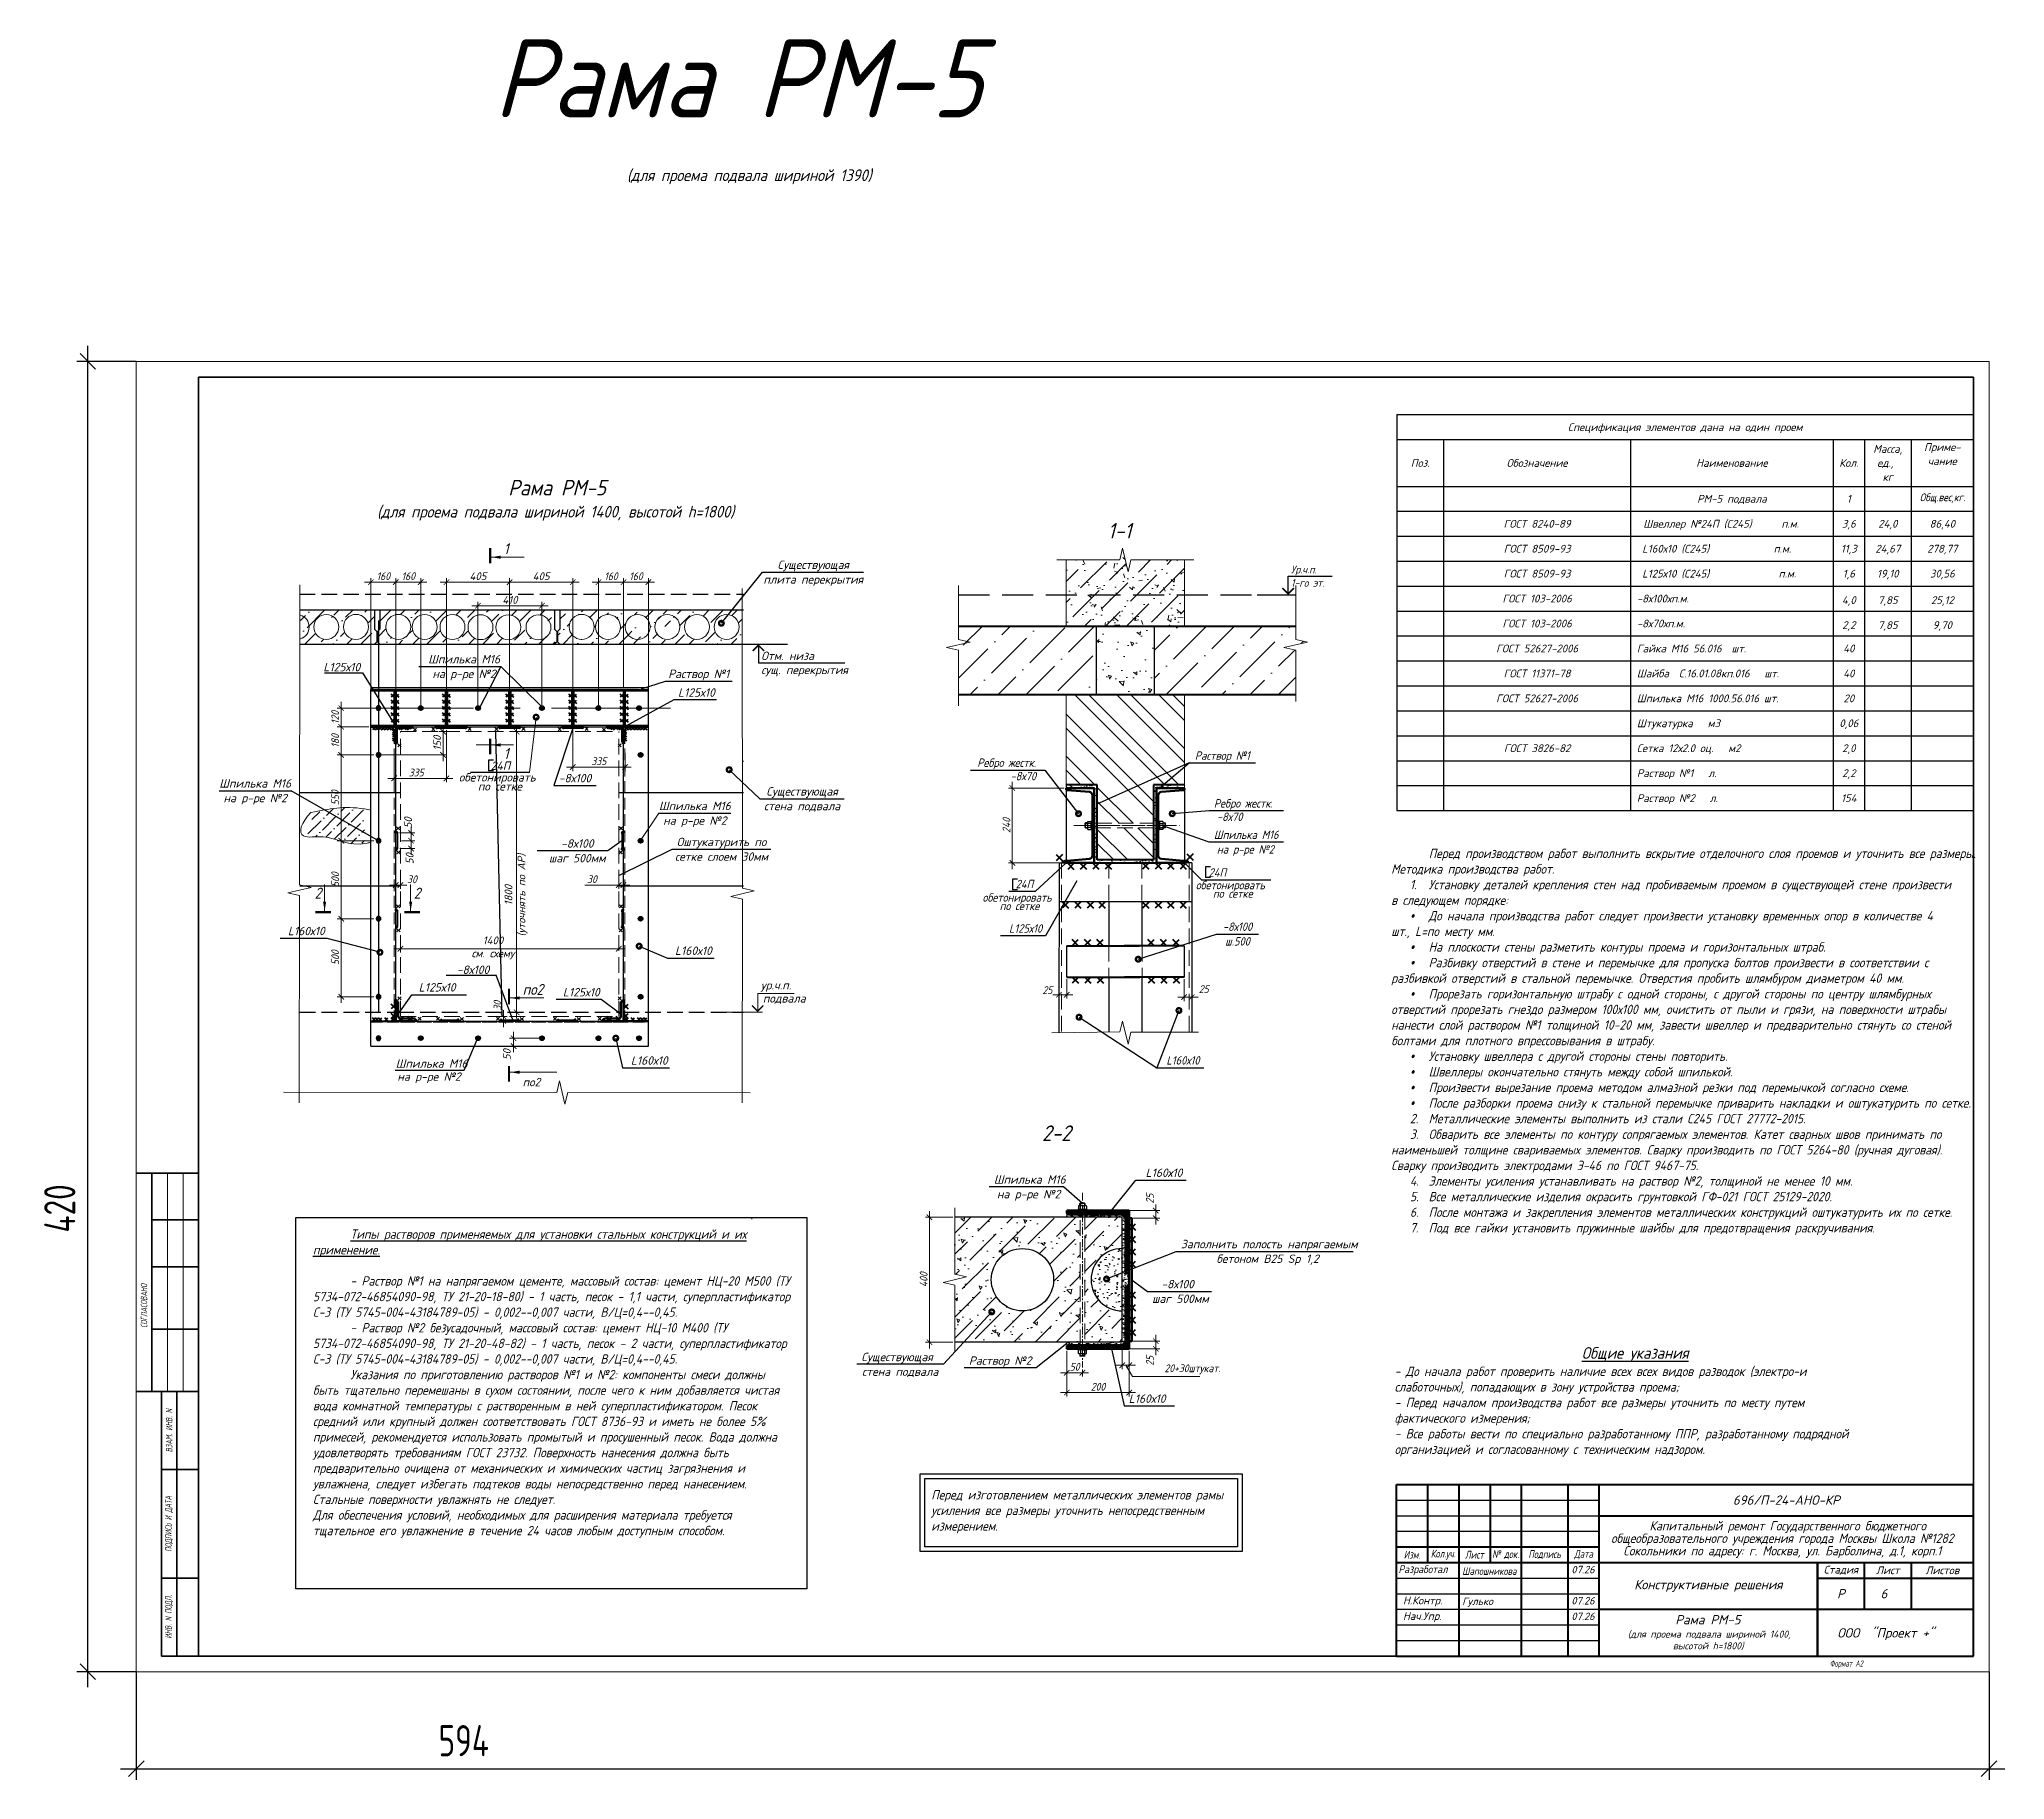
# Model space of a CAD drawing. Header units: millimetres. Extents: x 749182 to 2267578, y 70462 to 311449.
# Drawn here: x 2069298 to 2081900, y 169453 to 180611 of the extents above; entities that cross this region are included whole.
import ezdxf
from ezdxf.enums import TextEntityAlignment as Align

# ---------------------------------------------------------------- set-up
doc = ezdxf.new("R2010")
doc.units = ezdxf.units.MM
for name, pattern in [('015-60-22-12-0682-ПЗУ-20_П_изм1$0$K5LT_AXLED_REINFORCED', [13, 8, -2, 1, -2]), ('GOST2.303 4', [7, 5, -2, 0]), ('ГОСТ 2.303 4', [7, 5, -2, 0]), ('осеваяX2', [4, 2.5, -0.5, 0.5, -0.5])]:
    doc.linetypes.add(name, pattern=pattern)
doc.layers.get('Defpoints').update_dxf_attribs({"color": 255})
for name, color, linetype, lineweight in [('1Стены', 252, 'Continuous', 25), ('Shtamp', 7, 'Continuous', 35), ('монолит', 176, 'Continuous', 50), ('Оси', 165, 'осеваяX2', 13), ('Размер', 7, 'Continuous', 13), ('размеры', 7, 'Continuous', 9), ('Размеры КР', 164, 'Continuous', 9), ('сварка', 156, 'Continuous', 9), ('Стены', 184, 'Continuous', 40), ('штамп', 7, 'Continuous', 25), ('штрих', 8, 'Continuous', 5), ('Штрих кирпич', 252, 'Continuous', 9), ('штриховка кирпич', 42, 'Continuous', 5)]:
    doc.layers.add(name, color=color, linetype=linetype, lineweight=lineweight)
doc.layers.add('CS_UNPLOTTED', color=254, linetype='Continuous', plot=False)
for name, color, linetype in [('VPORTS', 7, 'Continuous'), ('металл', 124, 'Continuous'), ('Текст', 7, 'Continuous'), ('Штриховка', 252, 'Continuous')]:
    doc.layers.add(name, color=color, linetype=linetype)
doc.styles.add('GOST', font='', dxfattribs={"width": 0.8, "oblique": 10})
doc.styles.add('GOST 2.304_new', font='isocpeur.ttf', dxfattribs={"width": 0.9, "oblique": 15})
doc.styles.add('БДА100', font='romand.shx', dxfattribs={"width": 0.7})
doc.styles.add('М2', font='isocpeui.ttf')
doc.styles.get('GOST').set_extended_font_data('GOST type A')
doc.dimstyles.new('SPDS', dxfattribs={"dimscale": 25, "dimtxt": 2.5, "dimasz": 1.77, "dimexe": 1.25, "dimexo": 0.625, "dimtad": 1, "dimdec": 0, "dimrnd": 0.001, "dimtxsty": 'GOST 2.304_new', "dimblk": 'ARCHTICK', "dimcen": 2.5, "dimdle": 2, "dimclrt": 256, "dimazin": 2, "dimtfac": 0.75, "dimtdec": 0, "dimtmove": 1, "dimatfit": 3, "dimfxl": 0, "dimtolj": 1, "dimlwd": 9, "dimlwe": 9, "dimarcsym": 0})
doc.dimstyles.new('SPDS 1_10', dxfattribs={"dimscale": 10, "dimtxt": 2.5, "dimasz": 1.77, "dimexe": 1.25, "dimexo": 0.625, "dimtad": 1, "dimdec": 0, "dimrnd": 0.001, "dimtxsty": 'М2', "dimblk": 'ARCHTICK', "dimcen": 2.5, "dimdle": 2, "dimclrt": 256, "dimadec": 0, "dimazin": 2, "dimtfac": 0.75, "dimtdec": 0, "dimtmove": 1, "dimatfit": 3, "dimfxl": 0, "dimtolj": 1, "dimlwd": 9, "dimlwe": 9, "dimarcsym": 0})
doc.dimstyles.new('SPDS 1_20', dxfattribs={"dimscale": 20, "dimtxt": 2.5, "dimasz": 1.77, "dimexe": 1.25, "dimexo": 0.625, "dimtad": 1, "dimdec": 0, "dimrnd": 0.001, "dimtxsty": 'М2', "dimblk": 'ARCHTICK', "dimcen": 2.5, "dimdle": 2, "dimclrt": 256, "dimadec": 0, "dimazin": 2, "dimtfac": 0.75, "dimtdec": 0, "dimtmove": 1, "dimatfit": 3, "dimfxl": 0, "dimtolj": 1, "dimlwd": 9, "dimlwe": 9, "dimarcsym": 0})
doc.dimstyles.new('БДА1', dxfattribs={"dimtxt": 2, "dimasz": 1, "dimexe": 0.7, "dimexo": 0, "dimgap": 0.8, "dimtad": 1, "dimdec": 0, "dimrnd": 1, "dimzin": 0, "dimdsep": 46, "dimtxsty": 'БДА100', "dimblk": 'OBLIQUE', "dimcen": 2, "dimdle": 1, "dimadec": 0, "dimazin": 0, "dimtfac": 1, "dimtdec": 0, "dimtmove": 1, "dimatfit": 3, "dimldrblk": 'NONE', "dimfxl": 0, "dimtolj": 1, "dimtzin": 0, "dimlwd": -1, "dimlwe": -1, "dimarcsym": 0})
pattern_1 = [(45, (-41934123.9022, -1431703.9427), (-2.24506403027, 2.24506403027), [])]
pattern_2 = [(37.5, (-41932276.962, -1431073.833), (-0.800015648, 24.470661866), [0, -19.304, 0, -21.59, 0, -20.6375]), (7.5, (-41932276.962, -1431073.833), (22.476164157, 35.841255028), [0, -10.414, 0, -17.399, 0, -6.6675]), (327.5, (-41932292.583, -1431073.833), (39.549618512, 0.071859234), [0, -6.35, 0, -22.86, 0, -29.845]), (317.5, (-41932292.583, -1431073.833), (38.177822624, 11.146466163), [0, -3.175, 0, -14.986, 0, -17.145])]

msp = doc.modelspace()

# ---------------------------------------------------------------- texts
at = {"color": 0, "lineweight": -3, "ltscale": 0.071429, "char_height": 60, "attachment_point": 1, "style": 'М2'}
for s, insert, width in [('\\pi79.03434;6', (2081025.0409, 170676.0589), 194.341398), ('\\pi310.46144;Рама РМ-5{\\H0.75x; \\P\\pi5.48985;(для проема подвала шириной 1400, \\P\\pi295.12621;высотой h=1800)}', (2079477.6011, 170509.0486), 1057.195604)]:
    msp.add_mtext(s, dxfattribs=dict(at, insert=insert, width=width))
at = {"layer": 'Размер', "linetype": 'Continuous', "ltscale": 20, "style": 'GOST 2.304_new', "oblique": 15, "width": 0.9}
for s, p in [('1', (2072276.0356, 177310.7662)), ('1', (2072276.0356, 175997.212)), ('2', (2071063.6504, 175102.2291)), ('2', (2071699.4822, 175102.2291)), ('по2', (2072397.3378, 174485.0808))]:
    msp.add_text(s, height=70, dxfattribs=at).set_placement(p)
at = {"layer": 'Текст', "linetype": 'Continuous', "ltscale": 100, "style": 'М2'}
for s, height, p in [('Спецификация элементов дана на один проем', 49.96875, (2079851.2439, 178124.8791)), ('Масса,', 49.96875, (2081150.4314, 177984.9666)), ('Приме-', 49.96875, (2081500.2126, 177996.981)), ('Поз.', 49.96875, (2078152.3064, 177895.0229)), ('Обозначение', 49.96875, (2078901.8376, 177895.0229)), ('Наименование', 49.96875, (2080151.0564, 177895.0229)), ('Кол.', 49.96875, (2080900.5876, 177895.0229)), ('ед., ', 49.96875, (2081150.4314, 177895.0229)), ('кг', 49.96875, (2081150.4314, 177805.0791)), ('чание', 49.96875, (2081500.2126, 177907.0372)), ('РМ-5 подвала', 49.96875, (2080151.0564, 177665.1666)), ('1', 49.9688, (2080900.5876, 177665.4332)), ('ГОСТ 8240-89', 49.96875, (2078901.8376, 177505.2666)), ('3,6', 49.96875, (2080900.5876, 177505.2666)), ('24,0', 49.96875, (2081150.4314, 177505.2666)), ('86,40', 49.96875, (2081500.2126, 177505.2666)), ('ГОСТ 8509-93', 49.96875, (2078901.8376, 177345.3666)), ('11,3', 49.96875, (2080900.5876, 177345.3666)), ('24,67', 49.96875, (2081150.4314, 177345.3666)), ('278,77', 49.96875, (2081500.2126, 177345.3666)), ('ГОСТ 8509-93', 49.96875, (2078901.8376, 177185.4666)), ('1,6', 49.96875, (2080900.5876, 177185.4666)), ('19,10', 49.96875, (2081150.4314, 177185.4666)), ('30,56', 49.96875, (2081500.2126, 177185.4666)), ('ГОСТ 103-2006', 49.96875, (2078901.8376, 177025.5666)), ('4,0', 49.96875, (2080900.5876, 177015.5729)), ('7,85', 49.96875, (2081150.4314, 177015.5729)), ('25,12', 49.96875, (2081500.2126, 177015.5729)), ('ГОСТ 103-2006', 49.96875, (2078901.8376, 176865.6666)), ('2,2', 49.96875, (2080900.5876, 176855.6729)), ('7,85', 49.96875, (2081150.4314, 176855.6729)), ('9,70', 49.96875, (2081500.2126, 176855.6729)), ('ГОСТ 52627-2006', 49.96875, (2078901.8376, 176705.7666)), ('40', 49.96875, (2080900.5876, 176705.7666)), ('ГОСТ 11371-78', 49.96875, (2078901.8376, 176545.8666)), ('40', 49.96875, (2080900.5876, 176545.8666)), ('ГОСТ 52627-2006', 49.96875, (2078901.8376, 176385.9666)), ('20', 49.96875, (2080900.5876, 176385.9666)), ('0,06', 49.96875, (2080900.5876, 176226.0666)), ('ГОСТ 3826-82', 49.96875, (2078901.8376, 176066.1666)), ('2,0', 49.96875, (2080900.5876, 176066.1666)), ('2,2', 49.96875, (2080900.5876, 175906.2666)), ('154', 49.96875, (2080900.5876, 175746.3666))]:
    msp.add_text(s, height=height, dxfattribs=at).set_placement(p, align=Align.MIDDLE_CENTER)
for s, p in [('Швеллер №24П (С245)      п.м.', (2079582.6115, 177505.2666)), ('L160х10 (С245)             п.м.', (2079575.8411, 177345.3666)), ('L125х10 (С245)              п.м.', (2079575.8411, 177185.4666)), ('-8х100хп.м. ', (2079541.4376, 177025.5666)), ('-8х70хп.м. ', (2079541.4376, 176865.6666)), ('Гайка М16 56.016  шт.', (2079541.4376, 176705.7666)), ('Шайба  С.16.01.08кп.016   шт.', (2079541.4376, 176545.8666)), ('Шпилька М16 1000.56.016 шт.', (2079541.4376, 176385.9666)), ('Штукатурка   м3', (2079541.4376, 176226.0666)), ('Сетка 12х2.0 оц.   м2', (2079541.4376, 176066.1666)), ('Раствор №1   л.', (2079541.4376, 175906.2666)), ('Раствор №2   л.', (2079541.4376, 175746.3666))]:
    msp.add_text(s, height=49.96875, dxfattribs=at).set_placement(p, align=Align.MIDDLE_LEFT)
at = {"layer": 'Текст', "ltscale": 20, "style": 'М2'}
for s, p in [('Существующая', (2074261.0769, 177215.5184)), ('L125х10', (2071237.6218, 176559.4252)), ('Шпилька М16', (2072022.1753, 176610.3344)), ('Раствор №1', (2073526.5043, 176516.238)), ('L125х10', (2073511.5531, 176396.1982)), ('24П', (2072255.2141, 175927.16)), ('Шпилька М16', (2070682.5583, 175813.7465)), ('обетонировать ', (2072251.7245, 175852.6905)), ('по сетке', (2072251.7245, 175794.7322)), ('-8х100', (2072732.8616, 175847.3403)), ('Существующая', (2074189.1349, 175762.4938)), ('Шпилька М16', (2073501.4959, 175669.4074)), ('-8х100', (2072747.6461, 175428.5156)), ('Оштукатурить по', (2073672.6325, 175438.4247)), ('L160х10', (2071010.3569, 174867.3419)), ('L160х10', (2073492.2555, 174741.1929)), ('-8х100', (2072079.2402, 174619.1878)), ('L125х10', (2071848.9482, 174506.2402)), ('L125х10', (2072773.2813, 174474.9802)), ('Шпилька М16', (2071813.8468, 174017.8627)), ('L160х10', (2073209.225, 174037.2122))]:
    msp.add_text(s, height=54, dxfattribs=at).set_placement(p, align=Align.CENTER)
for s, p in [('плита перекрытия', (2074261.0769, 177175.5184)), ('на р-ре №2', (2072022.1753, 176570.3344)), ('на р-ре №2', (2070682.5583, 175773.7465)), ('стена подвала', (2074189.1349, 175722.4938)), ('на р-ре №2', (2073501.4959, 175629.4074)), ('шаг 500мм', (2072747.6461, 175388.5156)), ('сетке слоем 30мм', (2073672.6325, 175398.4247)), ('на р-ре №2', (2071797.0924, 173987.894))]:
    msp.add_text(s, height=54, dxfattribs=at).set_placement(p, align=Align.TOP_CENTER)
for s, p in [('Отм. низа', (2073927.3289, 176631.5687)), ('по2', (2072397.3378, 173898.7967))]:
    msp.add_text(s, height=54, dxfattribs=at).set_placement(p)
for s, p in [('сущ. перекрытия', (2073927.3289, 176595.5687)), ('ур.ч.п.', (2073924.4704, 174573.9453)), ('подвала', (2073937.6701, 174489.5163))]:
    msp.add_text(s, height=54, dxfattribs=at).set_placement(p, align=Align.TOP_LEFT)
at = {"layer": 'Текст', "lineweight": 30, "ltscale": 20, "char_height": 100, "attachment_point": 1, "style": 'GOST 2.304_new'}
for s, width, insert in [('\\pi874.266;{\\H5x;Рама РМ-5 \\P\\pi1729.956;\\H0.15x;(для проема подвала шириной 1390)}', 5031.480346, (2071336.5075, 180610.8279)), ('\\pi968.34022;Рама РМ-5{\\H0.75x; \\P\\pi127.94274;(для проема подвала шириной 1400, высотой h=1800)}', 2593.270284, (2071336.5075, 177786.833))]:
    msp.add_mtext_dynamic_manual_height_columns(s, width=width, gutter_width=125, heights=[0], dxfattribs=dict(at, insert=insert))
at = {"layer": 'Текст', "linetype": 'Continuous', "ltscale": 100, "insert": (2081501.2948, 177667.9722), "char_height": 49.96875, "width": 345.651972, "attachment_point": 5, "style": 'GOST 2.304_new'}
msp.add_mtext('{\\W0.9;Общ.вес,кг.}', dxfattribs=at)
at = {"layer": 'Текст', "ltscale": 20, "char_height": 60, "attachment_point": 1, "style": 'GOST 2.304_new'}
for s, width, gutter_width, heights, insert in [('       Перед производством работ выполнить вскрытие отделочного слоя проемов и уточнить все размеры. \\PМетодика производства работ.\\P\\pi120;1.^IУстановку деталей крепления стен над пробиваемым проемом в существующей стене произвести в следующем порядке: \\P{\\fSymbol|b0|i1|c2|p18;·^I}До начала производства работ следует произвести установку временных опор в количестве 4 шт., L=по месту мм. \\P{\\fSymbol|b0|i1|c2|p18;·^I}На плоскости стены разметить контуры проема и горизонтальных штраб. \\P{\\fSymbol|b0|i1|c2|p18;·^I}Разбивку отверстий в стене и перемычке для пропуска болтов произвести в соответствии с разбивкой отверстий в стальной перемычке. Отверстия пробить шлямбуром диаметром 40 мм. \\P{\\fSymbol|b0|i1|c2|p18;·^I}Прорезать горизонтальную штрабу с одной стороны, с другой стороны по центру шлямбурных отверстий прорезать гнездо размером 100х100 мм, очистить от пыли и грязи, на поверхности штрабы нанести слой раствором №1 толщиной 10-20 мм, завести швеллер и предварительно стянуть со стеной болтами для плотного впрессовывания в штрабу. \\P{\\fSymbol|b0|i1|c2|p18;·^I}Установку швеллера с другой стороны стены повторить. \\P{\\fSymbol|b0|i1|c2|p18;·^I}Швеллеры окончательно стянуть между собой шпилькой. \\P{\\fSymbol|b0|i1|c2|p18;·^I}Произвести вырезание проема методом алмазной резки под перемычкой согласно схеме. \\P{\\fSymbol|b0|i1|c2|p18;·^I}После разборки проема снизу к стальной перемычке приварить накладки и оштукатурить по сетке. \\P2.^IМеталлические элементы выполнить из стали С245 ГОСТ 27772-2015. \\P3.^IОбварить все элементы по контуру сопрягаемых элементов. Катет сварных швов принимать по наименьшей толщине свариваемых элементов. Сварку производить по ГОСТ 5264-80 (ручная дуговая). Сварку производить электродами Э-46 по ГОСТ 9467-75.\\P4.^IЭлементы усиления устанавливать на раствор №2, толщиной не менее 10 мм. \\P5.^IВсе металлические изделия окрасить грунтовкой ГФ-021 ГОСТ 25129-2020. \\P6.^IПосле монтажа и закрепления элементов металлических конструкций оштукатурить их по сетке.\\P7.^IПод все гайки установить пружинные шайбы для предотвращения раскручивания. ', 3584.340827, 1500, [4759.4016], (2077966.6124, 175422.0986)), ('^I^I^I^I^I{\\H1.25x;\\LОбщие указания\\P}- До начала работ проверить наличие всех всех видов разводок (электро-и слаботочных), попадающих в зону устройства проема;\\P- Перед началом производства работ все размеры уточнить по месту путем фактического измерения;\\P- Все работы вести по специально разработанному ППР, разработанному подрядной организацией и согласованному с техническим надзором.', 2903.174826, 125, [0], (2077988.2269, 172226.6221)), ('Перед изготовлением металлических элементов рамы усиления все размеры уточнить непосредственным измерением.', 1952.323026, 125, [0], (2075017.3107, 171309.6908))]:
    msp.add_mtext_dynamic_manual_height_columns(s, width=width, gutter_width=gutter_width, heights=heights, dxfattribs=dict(at, insert=insert))
at = {"layer": 'Текст', "ltscale": 20, "insert": (2071052.7792, 172980.9291), "char_height": 60, "width": 3055.115397, "attachment_point": 1, "style": 'GOST 2.304_new'}
msp.add_mtext('^I{\\LТипы растворов применяемых для установки стальных конструкций и их применение.\\P}\\P^I- Раствор №1 на напрягаемом цементе, массовый состав: цемент НЦ-20 М500 (ТУ 5734-072-46854090-98, ТУ 21-20-18-80) - 1 часть, песок - 1,1 части, суперпластификатор С-3 (ТУ 5745-004-43184789-05) - 0,002--0,007 части, В/Ц=0,4--0,45. \\P^I- Раствор №2 безусадочный, массовый состав: цемент НЦ-10 М400 (ТУ 5734-072-46854090-98, ТУ 21-20-48-82) - 1 часть, песок - 2 части, суперпластификатор С-3 (ТУ 5745-004-43184789-05) - 0,002--0,007 части, В/Ц=0,4--0,45.\\P^IУказания по приготовлению растворов №1 и №2: компоненты смеси должны быть тщательно перемешаны в сухом состоянии, после чего к ним добавляется чистая вода комнатной температуры с растворенным в ней суперпластификатором. Песок средний или крупный должен соответствовать ГОСТ 8736-93 и иметь не более 5% примесей, рекомендуется использовать промытый и просушенный песок. Вода должна удовлетворять требованиям ГОСТ 23732. Поверхность нанесения должна быть предварительно очищена от механических и химических частиц загрязнения и увлажнена, следует избегать подтеков воды непосредственно перед нанесением. Стальные поверхности увлажнять не следует.\\PДля обеспечения условий, необходимых для расширения материала требуется тщательное его увлажнение в течение 24 часов любым доступным способом.', dxfattribs=at)

# ---------------------------------------------------------------- blocks, each defined once
blk = doc.blocks.new('м16')
at = {"layer": 'металл', "lineweight": 30, "ltscale": 20}
for p, q in [((-11, 6), (0, 13)), ((-11, -6), (-11, 6)), ((0, 13), (11, 6)), ((11, 6), (11, -6)), ((0, -13), (-11, -6)), ((11, -6), (0, -13))]:
    blk.add_line(p, q, dxfattribs=at)
blk.add_circle((0, 0), 15, dxfattribs=at)
for radius, start, end in [(10.4, 0, 180), (10.4, 180, 0), (6.92, 0, 180), (6.92, 180, 0)]:
    blk.add_arc((0, 0), radius, start, end, dxfattribs=at)
at = {"layer": 'металл', "linetype": 'Continuous', "lineweight": 25, "ltscale": 20}
blk.add_arc((0, 0), 8, 255, 165, dxfattribs=at)
at = {"layer": 'Оси', "ltscale": 20}
for p, q in [((17, 0), (-17, 0)), ((0, 17), (0, -17))]:
    blk.add_line(p, q, dxfattribs=at)
blk = doc.blocks.new('_ArchTick')
at = {"color": 0, "linetype": 'ByBlock', "const_width": 0.15}
blk.add_lwpolyline([(-0.5, -0.5), (0.5, 0.5)], dxfattribs=at)
blk = doc.blocks.new('*D1895')
at = {"layer": 'Defpoints', "color": 0, "lineweight": 20, "ltscale": 20, "transparency": 16777216}
for p in [(2071584, 175213), (2071584, 175189), (2071614, 175213)]:
    blk.add_point(p, dxfattribs=at)
at = {"layer": 'Размер', "color": 0, "lineweight": 9, "ltscale": 20, "transparency": 16777216}
for p, q in [((2071654, 175189), (2071544, 175189)), ((2071584, 175200), (2071584, 175164)), ((2071614, 175200), (2071614, 175164))]:
    blk.add_line(p, q, dxfattribs=at)
at = {"layer": 'Размер', "color": 0, "lineweight": 9, "ltscale": 20, "transparency": 16777216, "xscale": 35.4, "yscale": 35.4, "zscale": 35.4}
for p, rotation in [((2071584, 175189), 179.9999999995553), ((2071614, 175189), 359.9999999995553)]:
    blk.add_blockref('_ArchTick', p, dxfattribs=dict(at, rotation=rotation))
at = {"layer": 'Размер', "ltscale": 20, "transparency": 16777216, "insert": (2071688, 175226), "char_height": 50, "attachment_point": 5, "style": 'GOST 2.304_new'}
blk.add_mtext('\\A1;30', dxfattribs=at)
blk = doc.blocks.new('свар')
at = {"layer": 'сварка', "color": 0, "linetype": 'Continuous', "ltscale": 10}
for p, q in [((10, 10), (-10, -10)), ((-10, 10), (10, -10))]:
    blk.add_line(p, q, dxfattribs=at)
blk = doc.blocks.new('*D1899')
at = {"layer": 'Defpoints', "color": 0, "lineweight": 20, "ltscale": 20, "transparency": 16777216}
for p in [(2073014, 175213), (2073044, 175213), (2073044, 175189)]:
    blk.add_point(p, dxfattribs=at)
at = {"layer": 'Размер', "color": 0, "lineweight": 9, "ltscale": 20, "transparency": 16777216}
for p, q in [((2072796, 175189), (2073014, 175189)), ((2072974, 175189), (2073084, 175189)), ((2073014, 175200), (2073014, 175164)), ((2073044, 175200), (2073044, 175164))]:
    blk.add_line(p, q, dxfattribs=at)
at = {"layer": 'Размер', "color": 0, "lineweight": 9, "ltscale": 20, "transparency": 16777216, "xscale": 35.4, "yscale": 35.4, "zscale": 35.4, "rotation": 180}
blk.add_blockref('_ArchTick', (2073014, 175189), dxfattribs=at)
at = {"layer": 'Размер', "color": 0, "lineweight": 9, "ltscale": 20, "transparency": 16777216, "xscale": 35.4, "yscale": 35.4, "zscale": 35.4}
blk.add_blockref('_ArchTick', (2073044, 175189), dxfattribs=at)
at = {"layer": 'Размер', "ltscale": 20, "transparency": 16777216, "insert": (2072842, 175227), "char_height": 50, "attachment_point": 5, "style": 'GOST 2.304_new'}
blk.add_mtext('\\A1;30', dxfattribs=at)
blk = doc.blocks.new('*D1900')
at = {"layer": 'Defpoints', "color": 0, "lineweight": 20, "ltscale": 20, "transparency": 16777216}
for p in [(2071847, 176173), (2071474, 176024), (2071887, 176024)]:
    blk.add_point(p, dxfattribs=at)
at = {"layer": 'Размер', "color": 0, "lineweight": 9, "ltscale": 20, "transparency": 16777216}
for p, q in [((2071860, 176173), (2071912, 176173)), ((2071887, 176213), (2071887, 175984)), ((2071486, 176024), (2071912, 176024))]:
    blk.add_line(p, q, dxfattribs=at)
at = {"layer": 'Размер', "color": 0, "lineweight": 9, "ltscale": 20, "transparency": 16777216, "xscale": 35.4, "yscale": 35.4, "zscale": 35.4}
for p, rotation in [((2071887, 176173), 90), ((2071887, 176024), 270)]:
    blk.add_blockref('_ArchTick', p, dxfattribs=dict(at, rotation=rotation))
at = {"layer": 'Размер', "ltscale": 20, "transparency": 16777216, "insert": (2071850, 176099), "char_height": 50, "attachment_point": 5, "rotation": 90, "style": 'М2'}
blk.add_mtext('\\A1;150', dxfattribs=at)
blk = doc.blocks.new('*D1901')
at = {"layer": 'Defpoints', "color": 0, "lineweight": 20, "ltscale": 20, "transparency": 16777216}
for p in [(2071595, 175523), (2071607, 175473), (2071682, 175523)]:
    blk.add_point(p, dxfattribs=at)
at = {"layer": 'Размер', "color": 0, "lineweight": 9, "ltscale": 20, "transparency": 16777216}
for p, q in [((2071682, 175433), (2071682, 175563)), ((2071607, 175523), (2071707, 175523)), ((2071620, 175473), (2071707, 175473))]:
    blk.add_line(p, q, dxfattribs=at)
at = {"layer": 'Размер', "color": 0, "lineweight": 9, "ltscale": 20, "transparency": 16777216, "xscale": 35.4, "yscale": 35.4, "zscale": 35.4}
for p, rotation in [((2071682, 175523), 90), ((2071682, 175473), 270)]:
    blk.add_blockref('_ArchTick', p, dxfattribs=dict(at, rotation=rotation))
at = {"layer": 'Размер', "ltscale": 20, "transparency": 16777216, "insert": (2071663, 175588), "char_height": 50, "attachment_point": 5, "rotation": 90, "style": 'М2'}
blk.add_mtext('\\A1;50', dxfattribs=at)
blk = doc.blocks.new('*D1902')
at = {"layer": 'Defpoints', "color": 0, "lineweight": 20, "ltscale": 20, "transparency": 16777216}
for p in [(2071597, 175423), (2071607, 175473), (2071682, 175423)]:
    blk.add_point(p, dxfattribs=at)
at = {"layer": 'Размер', "color": 0, "lineweight": 9, "ltscale": 20, "transparency": 16777216}
for p, q in [((2071610, 175423), (2071707, 175423)), ((2071620, 175473), (2071707, 175473)), ((2071682, 175513), (2071682, 175383))]:
    blk.add_line(p, q, dxfattribs=at)
at = {"layer": 'Размер', "color": 0, "lineweight": 9, "ltscale": 20, "transparency": 16777216, "xscale": 35.4, "yscale": 35.4, "zscale": 35.4}
for p, rotation in [((2071682, 175473), 90), ((2071682, 175423), 270)]:
    blk.add_blockref('_ArchTick', p, dxfattribs=dict(at, rotation=rotation))
at = {"layer": 'Размер', "ltscale": 20, "transparency": 16777216, "insert": (2071673, 175358), "char_height": 50, "attachment_point": 5, "rotation": 90, "style": 'М2'}
blk.add_mtext('\\A1;50', dxfattribs=at)
blk = doc.blocks.new('*D1903')
at = {"layer": 'Defpoints', "color": 0, "lineweight": 20, "ltscale": 20, "transparency": 16777216}
for p in [(2072264, 174347), (2072264, 174317), (2072274, 174347)]:
    blk.add_point(p, dxfattribs=at)
at = {"layer": 'Размер', "color": 0, "lineweight": 9, "ltscale": 20, "transparency": 16777216}
for p, q in [((2072274, 174277), (2072274, 174387)), ((2072276, 174347), (2072299, 174347)), ((2072276, 174317), (2072299, 174317))]:
    blk.add_line(p, q, dxfattribs=at)
at = {"layer": 'Размер', "color": 0, "lineweight": 9, "ltscale": 20, "transparency": 16777216, "xscale": 35.4, "yscale": 35.4, "zscale": 35.4}
for p, rotation in [((2072274, 174347), 90), ((2072274, 174317), 270)]:
    blk.add_blockref('_ArchTick', p, dxfattribs=dict(at, rotation=rotation))
at = {"layer": 'Размер', "ltscale": 20, "transparency": 16777216, "insert": (2072236, 174415), "char_height": 50, "attachment_point": 5, "rotation": 90, "style": 'GOST 2.304_new'}
blk.add_mtext('\\A1;30', dxfattribs=at)
blk = doc.blocks.new('*D1910')
at = {"layer": 'Defpoints', "color": 0, "lineweight": 20, "ltscale": 20, "transparency": 16777216}
for p in [(2071424, 177131), (2071424, 176443), (2071584, 176203)]:
    blk.add_point(p, dxfattribs=at)
at = {"layer": 'размеры', "color": 0, "lineweight": 9, "ltscale": 20, "transparency": 16777216}
for p, q in [((2071624, 177131), (2071384, 177131)), ((2071424, 176456), (2071424, 177156)), ((2071584, 176216), (2071584, 177156))]:
    blk.add_line(p, q, dxfattribs=at)
at = {"layer": 'размеры', "color": 0, "lineweight": 9, "ltscale": 20, "transparency": 16777216, "xscale": 35.4, "yscale": 35.4, "zscale": 35.4, "rotation": 180}
blk.add_blockref('_ArchTick', (2071424, 177131), dxfattribs=at)
at = {"layer": 'размеры', "color": 0, "lineweight": 9, "ltscale": 20, "transparency": 16777216, "xscale": 35.4, "yscale": 35.4, "zscale": 35.4}
blk.add_blockref('_ArchTick', (2071584, 177131), dxfattribs=at)
at = {"layer": 'размеры', "ltscale": 20, "transparency": 16777216, "insert": (2071504, 177169), "char_height": 50, "attachment_point": 5, "style": 'GOST 2.304_new'}
blk.add_mtext('\\A1;160', dxfattribs=at)
blk = doc.blocks.new('*D1911')
at = {"layer": 'Defpoints', "color": 0, "lineweight": 20, "ltscale": 20, "transparency": 16777216}
for p in [(2073204, 177131), (2073044, 176443), (2073204, 176443)]:
    blk.add_point(p, dxfattribs=at)
at = {"layer": 'размеры', "color": 0, "lineweight": 9, "ltscale": 20, "transparency": 16777216}
for p, q in [((2073004, 177131), (2073244, 177131)), ((2073044, 176456), (2073044, 177156)), ((2073204, 176456), (2073204, 177156))]:
    blk.add_line(p, q, dxfattribs=at)
at = {"layer": 'размеры', "color": 0, "lineweight": 9, "ltscale": 20, "transparency": 16777216, "xscale": 35.4, "yscale": 35.4, "zscale": 35.4, "rotation": 180}
blk.add_blockref('_ArchTick', (2073044, 177131), dxfattribs=at)
at = {"layer": 'размеры', "color": 0, "lineweight": 9, "ltscale": 20, "transparency": 16777216, "xscale": 35.4, "yscale": 35.4, "zscale": 35.4}
blk.add_blockref('_ArchTick', (2073204, 177131), dxfattribs=at)
at = {"layer": 'размеры', "ltscale": 20, "transparency": 16777216, "insert": (2073124, 177169), "char_height": 50, "attachment_point": 5, "style": 'GOST 2.304_new'}
blk.add_mtext('\\A1;160', dxfattribs=at)
blk = doc.blocks.new('*D1896')
at = {"layer": 'Defpoints', "color": 0, "lineweight": 20, "ltscale": 20, "transparency": 16777216}
for p in [(2072359, 176173), (2072633, 176173), (2072418, 174373)]:
    blk.add_point(p, dxfattribs=at)
at = {"layer": 'Размер', "color": 0, "lineweight": 9, "ltscale": 20, "transparency": 16777216}
for p, q in [((2072621, 176173), (2072334, 176173)), ((2072359, 174333), (2072359, 176213)), ((2072406, 174373), (2072334, 174373))]:
    blk.add_line(p, q, dxfattribs=at)
at = {"layer": 'Размер', "color": 0, "lineweight": 9, "ltscale": 20, "transparency": 16777216, "xscale": 35.4, "yscale": 35.4, "zscale": 35.4}
for p, rotation in [((2072359, 176173), 90), ((2072359, 174373), 270)]:
    blk.add_blockref('_ArchTick', p, dxfattribs=dict(at, rotation=rotation))
at = {"layer": 'Размер', "ltscale": 20, "transparency": 16777216, "insert": (2072355, 175124), "char_height": 50, "width": 670.58, "attachment_point": 5, "rotation": 90, "style": 'М2'}
blk.add_mtext('\\A1;1800 \\P(уточнять по АР)', dxfattribs=at)
blk = doc.blocks.new('*D1897')
at = {"layer": 'Defpoints', "color": 0, "lineweight": 20, "ltscale": 20, "transparency": 16777216}
for p in [(2071424, 176323), (2071234, 176203), (2071424, 176203)]:
    blk.add_point(p, dxfattribs=at)
at = {"layer": 'размеры', "color": 0, "lineweight": 9, "ltscale": 20, "transparency": 16777216}
for p, q in [((2071411, 176323), (2071209, 176323)), ((2071234, 176363), (2071234, 176163)), ((2071411, 176203), (2071209, 176203))]:
    blk.add_line(p, q, dxfattribs=at)
at = {"layer": 'размеры', "color": 0, "lineweight": 9, "ltscale": 20, "transparency": 16777216, "xscale": 35.4, "yscale": 35.4, "zscale": 35.4}
for p, rotation in [((2071234, 176323), 90), ((2071234, 176203), 270)]:
    blk.add_blockref('_ArchTick', p, dxfattribs=dict(at, rotation=rotation))
at = {"layer": 'размеры', "ltscale": 20, "transparency": 16777216, "insert": (2071196, 176263), "char_height": 50, "attachment_point": 5, "rotation": 90, "style": 'GOST 2.304_new'}
blk.add_mtext('\\A1;120', dxfattribs=at)
blk = doc.blocks.new('*D1904')
at = {"layer": 'Defpoints', "color": 0, "lineweight": 20, "ltscale": 20, "transparency": 16777216}
for p in [(2071424, 176203), (2071234, 176023), (2071456, 176023)]:
    blk.add_point(p, dxfattribs=at)
at = {"layer": 'размеры', "color": 0, "lineweight": 9, "ltscale": 20, "transparency": 16777216}
for p, q in [((2071411, 176203), (2071209, 176203)), ((2071234, 176243), (2071234, 175983)), ((2071444, 176023), (2071209, 176023))]:
    blk.add_line(p, q, dxfattribs=at)
at = {"layer": 'размеры', "color": 0, "lineweight": 9, "ltscale": 20, "transparency": 16777216, "xscale": 35.4, "yscale": 35.4, "zscale": 35.4}
for p, rotation in [((2071234, 176203), 90), ((2071234, 176023), 270)]:
    blk.add_blockref('_ArchTick', p, dxfattribs=dict(at, rotation=rotation))
at = {"layer": 'размеры', "ltscale": 20, "transparency": 16777216, "insert": (2071196, 176113), "char_height": 50, "attachment_point": 5, "rotation": 90, "style": 'GOST 2.304_new'}
blk.add_mtext('\\A1;180', dxfattribs=at)
blk = doc.blocks.new('*D1905')
at = {"layer": 'Defpoints', "color": 0, "lineweight": 20, "ltscale": 20, "transparency": 16777216}
for p in [(2071424, 176023), (2071234, 175473), (2071456, 175473)]:
    blk.add_point(p, dxfattribs=at)
at = {"layer": 'размеры', "color": 0, "lineweight": 9, "ltscale": 20, "transparency": 16777216}
for p, q in [((2071234, 176063), (2071234, 175433)), ((2071411, 176023), (2071209, 176023)), ((2071444, 175473), (2071209, 175473))]:
    blk.add_line(p, q, dxfattribs=at)
at = {"layer": 'размеры', "color": 0, "lineweight": 9, "ltscale": 20, "transparency": 16777216, "xscale": 35.4, "yscale": 35.4, "zscale": 35.4}
for p, rotation in [((2071234, 176023), 90), ((2071234, 175473), 270)]:
    blk.add_blockref('_ArchTick', p, dxfattribs=dict(at, rotation=rotation))
at = {"layer": 'размеры', "ltscale": 20, "transparency": 16777216, "insert": (2071196, 175748), "char_height": 50, "attachment_point": 5, "rotation": 90, "style": 'GOST 2.304_new'}
blk.add_mtext('\\A1;550', dxfattribs=at)
blk = doc.blocks.new('*D1906')
at = {"layer": 'Defpoints', "color": 0, "lineweight": 20, "ltscale": 20, "transparency": 16777216}
for p in [(2071456, 175473), (2071234, 174973), (2071456, 174973)]:
    blk.add_point(p, dxfattribs=at)
at = {"layer": 'размеры', "color": 0, "lineweight": 9, "ltscale": 20, "transparency": 16777216}
for p, q in [((2071444, 175473), (2071209, 175473)), ((2071234, 175513), (2071234, 174933)), ((2071444, 174973), (2071209, 174973))]:
    blk.add_line(p, q, dxfattribs=at)
at = {"layer": 'размеры', "color": 0, "lineweight": 9, "ltscale": 20, "transparency": 16777216, "xscale": 35.4, "yscale": 35.4, "zscale": 35.4}
for p, rotation in [((2071234, 175473), 90), ((2071234, 174973), 270)]:
    blk.add_blockref('_ArchTick', p, dxfattribs=dict(at, rotation=rotation))
at = {"layer": 'размеры', "ltscale": 20, "transparency": 16777216, "insert": (2071196, 175223), "char_height": 50, "attachment_point": 5, "rotation": 90, "style": 'GOST 2.304_new'}
blk.add_mtext('\\A1;500', dxfattribs=at)
blk = doc.blocks.new('*D1907')
at = {"layer": 'Defpoints', "color": 0, "lineweight": 20, "ltscale": 20, "transparency": 16777216}
for p in [(2071456, 174973), (2071234, 174473), (2071456, 174473)]:
    blk.add_point(p, dxfattribs=at)
at = {"layer": 'размеры', "color": 0, "lineweight": 9, "ltscale": 20, "transparency": 16777216}
for p, q in [((2071444, 174973), (2071209, 174973)), ((2071234, 175013), (2071234, 174433)), ((2071444, 174473), (2071209, 174473))]:
    blk.add_line(p, q, dxfattribs=at)
at = {"layer": 'размеры', "color": 0, "lineweight": 9, "ltscale": 20, "transparency": 16777216, "xscale": 35.4, "yscale": 35.4, "zscale": 35.4}
for p, rotation in [((2071234, 174973), 90), ((2071234, 174473), 270)]:
    blk.add_blockref('_ArchTick', p, dxfattribs=dict(at, rotation=rotation))
at = {"layer": 'размеры', "ltscale": 20, "transparency": 16777216, "insert": (2071196, 174723), "char_height": 50, "attachment_point": 5, "rotation": 90, "style": 'GOST 2.304_new'}
blk.add_mtext('\\A1;500', dxfattribs=at)
blk = doc.blocks.new('*D1908')
at = {"layer": 'Defpoints', "color": 0, "lineweight": 20, "ltscale": 20, "transparency": 16777216}
for p in [(2071584, 177054), (2071744, 177131), (2071744, 176323)]:
    blk.add_point(p, dxfattribs=at)
at = {"layer": 'размеры', "color": 0, "lineweight": 9, "ltscale": 20, "transparency": 16777216}
for p, q in [((2071544, 177131), (2071784, 177131)), ((2071584, 177066), (2071584, 177156)), ((2071744, 176336), (2071744, 177156))]:
    blk.add_line(p, q, dxfattribs=at)
at = {"layer": 'размеры', "color": 0, "lineweight": 9, "ltscale": 20, "transparency": 16777216, "xscale": 35.4, "yscale": 35.4, "zscale": 35.4, "rotation": 180}
blk.add_blockref('_ArchTick', (2071584, 177131), dxfattribs=at)
at = {"layer": 'размеры', "color": 0, "lineweight": 9, "ltscale": 20, "transparency": 16777216, "xscale": 35.4, "yscale": 35.4, "zscale": 35.4}
blk.add_blockref('_ArchTick', (2071744, 177131), dxfattribs=at)
at = {"layer": 'размеры', "ltscale": 20, "transparency": 16777216, "insert": (2071664, 177169), "char_height": 50, "attachment_point": 5, "style": 'GOST 2.304_new'}
blk.add_mtext('\\A1;160', dxfattribs=at)
blk = doc.blocks.new('*D1909')
at = {"layer": 'Defpoints', "color": 0, "lineweight": 20, "ltscale": 20, "transparency": 16777216}
for p in [(2073044, 177131), (2073044, 176813), (2072884, 176323)]:
    blk.add_point(p, dxfattribs=at)
at = {"layer": 'размеры', "color": 0, "lineweight": 9, "ltscale": 20, "transparency": 16777216}
for p, q in [((2072844, 177131), (2073084, 177131)), ((2072884, 176336), (2072884, 177156)), ((2073044, 176825), (2073044, 177156))]:
    blk.add_line(p, q, dxfattribs=at)
at = {"layer": 'размеры', "color": 0, "lineweight": 9, "ltscale": 20, "transparency": 16777216, "xscale": 35.4, "yscale": 35.4, "zscale": 35.4, "rotation": 180}
blk.add_blockref('_ArchTick', (2072884, 177131), dxfattribs=at)
at = {"layer": 'размеры', "color": 0, "lineweight": 9, "ltscale": 20, "transparency": 16777216, "xscale": 35.4, "yscale": 35.4, "zscale": 35.4}
blk.add_blockref('_ArchTick', (2073044, 177131), dxfattribs=at)
at = {"layer": 'размеры', "ltscale": 20, "transparency": 16777216, "insert": (2072964, 177169), "char_height": 50, "attachment_point": 5, "style": 'GOST 2.304_new'}
blk.add_mtext('\\A1;160', dxfattribs=at)
blk = doc.blocks.new('_Oblique')
at = {"color": 0, "linetype": 'ByBlock', "lineweight": -2}
blk.add_line((-0.5, -0.5), (0.5, 0.5), dxfattribs=at)
blk = doc.blocks.new('*D714')
at = {"layer": 'Defpoints', "color": 0, "transparency": 16777216}
for p, q in [((0, 0), (0, -34.62)), ((594, 0), (594, -34.62)), ((-5, -31.12), (599, -31.12))]:
    blk.add_line(p, q, dxfattribs=at)
for p in [(0, 0), (594, 0), (594, -31.12)]:
    blk.add_point(p, dxfattribs=at)
at = {"layer": 'Defpoints', "color": 0, "transparency": 16777216, "xscale": 5, "yscale": 5, "zscale": 5, "rotation": 180}
blk.add_blockref('_Oblique', (0, -31.12), dxfattribs=at)
at = {"layer": 'Defpoints', "color": 0, "transparency": 16777216, "xscale": 5, "yscale": 5, "zscale": 5}
blk.add_blockref('_Oblique', (594, -31.12), dxfattribs=at)
at = {"layer": 'Defpoints', "color": 0, "lineweight": 0, "transparency": 16777216, "insert": (105, -22.12), "char_height": 10, "attachment_point": 5, "style": 'БДА100'}
blk.add_mtext('\\A1;594', dxfattribs=at)
blk = doc.blocks.new('_None')
blk = doc.blocks.new('*D715')
at = {"layer": 'Defpoints', "color": 0, "transparency": 16777216}
for p, q in [((-15.52, -5), (-15.52, 425)), ((0, 420), (-19.02, 420)), ((0, 0), (-19.02, 0))]:
    blk.add_line(p, q, dxfattribs=at)
for p in [(-15.52, 420), (0, 420), (0, 0)]:
    blk.add_point(p, dxfattribs=at)
at = {"layer": 'Defpoints', "color": 0, "transparency": 16777216, "xscale": 5, "yscale": 5, "zscale": 5}
for p, rotation in [((-15.52, 420), 90), ((-15.52, 0), 270)]:
    blk.add_blockref('_Oblique', p, dxfattribs=dict(at, rotation=rotation))
at = {"layer": 'Defpoints', "color": 0, "lineweight": 0, "transparency": 16777216, "insert": (-24.52, 148.5), "char_height": 10, "attachment_point": 5, "rotation": 90, "style": 'БДА100'}
blk.add_mtext('\\A1;420', dxfattribs=at)
blk = doc.blocks.new('A$C88dd6df2')
at = {"layer": 'Shtamp', "linetype": 'Continuous', "lineweight": 40}
for p, q in [((-185, 55), (0, 55)), ((-185, 0), (-185, 55)), ((-175, 55), (-175, 30)), ((-165, 55), (-165, 0)), ((-155, 55), (-155, 30)), ((-145, 55), (-145, 0)), ((-130, 55), (-130, 0)), ((-120, 0), (-120, 54.99)), ((0, 0), (0, 55)), ((-120, 45), (0, 45)), ((-185, 35), (-120, 35)), ((-185, 30), (0, 30)), ((-50, 0), (-50, 30)), ((-50, 30), (-50, 0)), ((-35, 30), (-35, 15)), ((-20, 30), (-20, 15)), ((-50, 25), (0, 25)), ((-120, 15), (0, 15)), ((-185, 0), (0, 0))]:
    blk.add_line(p, q, dxfattribs=at)
at = {"layer": 'Shtamp', "linetype": 'Continuous', "lineweight": 25}
for p, q in [((-185, 50), (-120, 50)), ((-185, 45), (-120, 45)), ((-185, 40), (-120, 40)), ((-185, 25), (-120, 25)), ((-185, 20), (-120, 20)), ((-185, 15), (-120, 15)), ((-185, 10), (-120, 10)), ((-185, 5), (-120, 5))]:
    blk.add_line(p, q, dxfattribs=at)
at = {"layer": 'штамп', "lineweight": 30}
blk.add_lwpolyline([(-185, 0), (0, 0), (0, 55), (-185, 55)], close=True, dxfattribs=at)
at = {"layer": 'Shtamp', "ltscale": 33.333333, "char_height": 3, "attachment_point": 5, "style": 'М2'}
for s, insert, width, line_spacing_factor in [('{\\W1;696/П-24-АНО-КР}', (-60, 50), 120, 0.76), ('{\\fISOCPEUR|b0|i0|c204|p34;\\Q15;\\W0.9;  Капитальный ремонт Государственного бюджетного общеобразовательного учреждения города Москвы Школа №1282 Сокольники по адресу: г. Москва, ул. Барболина, д.1, корп.1}', (-61.29, 37.36), 120, 0.8), ('{\\W1;Конструктивные решения}', (-85, 22.5), 109.3351, 0.76), ('{\\W1;Р}', (-42.5, 20), 109.3351, 0.76), ('{\\W1;ООО  "Проект +"}', (-28.13, 7.03), 109.3351, 0.76)]:
    blk.add_mtext(s, dxfattribs=dict(at, insert=insert, width=width, line_spacing_factor=line_spacing_factor))
at = {"layer": 'Shtamp', "color": 18, "ltscale": 100, "true_color": 0x000000, "style": 'М2'}
for s, insert, char_height, width, attachment_point in [('{\\W0.8;\\C256;Изм.}', (-180, 32.5), 2.5, 10, 5), ('{\\W0.8;\\C256;Кол\\T0.9;.\\T1;уч.}', (-170, 32.5), 2.5, 10, 5), ('{\\W0.8;\\C256;Лист}', (-160, 32.5), 2.5, 10, 5), ('{\\W0.8;\\C256;№\\T0.75; \\T1;док.}', (-150, 32.5), 2.5, 10, 5), ('{\\W0.8;\\C256;Подпись}', (-137.5, 32.5), 2.5, 15, 5), ('{\\W0.8;\\C256;Дата}', (-125, 32.5), 2.5, 10, 5), ('\\pi0.5,t0;{\\W0.9;\\C256; Разработал}', (-186.29, 27.5), 2.5, 20, 4), ('{\\W0.85;\\C256;Шапошникова}', (-163.93, 27.24), 2.4, 25.0954, 4), ('{\\W1;\\C256;07.26}', (-128.9, 27.73), 2.4, 20, 4), ('{\\W1;\\C256;Стадия}', (-42.5, 27.5), 2.5, 15, 5), ('{\\W1;\\C256;Лист}', (-27.5, 27.5), 2.5, 15, 5), ('{\\W1;\\C256;Листов}', (-10, 27.5), 2.5, 20, 5), ('\\pi0.5,t0;{\\W1;\\C256; Н.Контр.}', (-185, 17.5), 2.5, 20, 4), ('{\\W1;\\C256;07.26}', (-128.9, 17.73), 2.4, 20, 4), ('\\pi0.5,t0;{\\W1;\\C256; Нач.Упр.}', (-185, 12.5), 2.5, 20, 4), ('{\\W1;\\C256;Гулько}', (-163.93, 17.24), 2.4, 25.0954, 4), ('{\\W1;\\C256;07.26}', (-128.9, 12.73), 2.4, 20, 4)]:
    blk.add_mtext(s, dxfattribs=dict(at, insert=insert, char_height=char_height, width=width, attachment_point=attachment_point))
blk = doc.blocks.new('*D1898')
at = {"layer": 'Defpoints', "color": 0, "lineweight": 20, "ltscale": 20, "transparency": 16777216}
for p in [(2071909, 176195), (2071574, 176042), (2071909, 175873)]:
    blk.add_point(p, dxfattribs=at)
at = {"layer": 'размеры', "color": 0, "lineweight": 9, "ltscale": 20, "transparency": 16777216}
for p, q in [((2071909, 176183), (2071909, 175848)), ((2071574, 176030), (2071574, 175848)), ((2071534, 175873), (2071949, 175873))]:
    blk.add_line(p, q, dxfattribs=at)
at = {"layer": 'размеры', "color": 0, "lineweight": 9, "ltscale": 20, "transparency": 16777216, "xscale": 35.4, "yscale": 35.4, "zscale": 35.4, "rotation": 180}
blk.add_blockref('_ArchTick', (2071574, 175873), dxfattribs=at)
at = {"layer": 'размеры', "color": 0, "lineweight": 9, "ltscale": 20, "transparency": 16777216, "xscale": 35.4, "yscale": 35.4, "zscale": 35.4}
blk.add_blockref('_ArchTick', (2071909, 175873), dxfattribs=at)
at = {"layer": 'размеры', "ltscale": 20, "transparency": 16777216, "insert": (2071715, 175910), "char_height": 50, "attachment_point": 5, "style": 'GOST 2.304_new'}
blk.add_mtext('\\A1;335', dxfattribs=at)
blk = doc.blocks.new('*D1613')
at = {"layer": 'Defpoints', "color": 0, "lineweight": 20, "ltscale": 10, "transparency": 16777216}
for p in [(314.4, 574.2), (233.3, 174.2), (314.4, 174.2)]:
    blk.add_point(p, dxfattribs=at)
at = {"layer": 'Размер', "color": 0, "lineweight": 9, "ltscale": 10, "transparency": 16777216}
for p, q in [((308.2, 574.2), (220.8, 574.2)), ((233.3, 594.2), (233.3, 154.2)), ((308.2, 174.2), (220.8, 174.2))]:
    blk.add_line(p, q, dxfattribs=at)
at = {"layer": 'Размер', "color": 0, "lineweight": 9, "ltscale": 10, "transparency": 16777216, "xscale": 17.7, "yscale": 17.7, "zscale": 17.7}
for p, rotation in [((233.3, 574.2), 90), ((233.3, 174.2), 270)]:
    blk.add_blockref('_ArchTick', p, dxfattribs=dict(at, rotation=rotation))
at = {"layer": 'Размер', "ltscale": 10, "transparency": 16777216, "insert": (214.6, 374.2), "char_height": 25, "attachment_point": 5, "rotation": 90, "style": 'GOST 2.304_new'}
blk.add_mtext('\\A1;400', dxfattribs=at)
blk = doc.blocks.new('*D1614')
at = {"layer": 'Defpoints', "color": 0, "lineweight": 20, "ltscale": 10, "transparency": 16777216}
for p in [(673.6, 152.6), (873.6, 146.6), (873.6, 12.5)]:
    blk.add_point(p, dxfattribs=at)
at = {"layer": 'Размер', "color": 0, "lineweight": 9, "ltscale": 10, "transparency": 16777216}
for p, q in [((673.6, 146.4), (673.6, 0)), ((873.6, 140.4), (873.6, 0)), ((653.6, 12.5), (893.6, 12.5))]:
    blk.add_line(p, q, dxfattribs=at)
at = {"layer": 'Размер', "color": 0, "lineweight": 9, "ltscale": 10, "transparency": 16777216, "xscale": 17.7, "yscale": 17.7, "zscale": 17.7, "rotation": 180}
blk.add_blockref('_ArchTick', (673.6, 12.5), dxfattribs=at)
at = {"layer": 'Размер', "color": 0, "lineweight": 9, "ltscale": 10, "transparency": 16777216, "xscale": 17.7, "yscale": 17.7, "zscale": 17.7}
blk.add_blockref('_ArchTick', (873.6, 12.5), dxfattribs=at)
at = {"layer": 'Размер', "ltscale": 10, "transparency": 16777216, "insert": (773.6, 31.2), "char_height": 25, "attachment_point": 5, "style": 'GOST 2.304_new'}
blk.add_mtext('\\A1;200', dxfattribs=at)
blk = doc.blocks.new('*D1615')
at = {"layer": 'Defpoints', "color": 0, "lineweight": 20, "ltscale": 10, "transparency": 16777216}
for p in [(673.6, 92.7), (673.6, 76.2), (723.6, 92.7)]:
    blk.add_point(p, dxfattribs=at)
at = {"layer": 'Размер', "color": 0, "lineweight": 9, "ltscale": 10, "transparency": 16777216}
for p, q in [((743.6, 76.2), (653.6, 76.2)), ((673.6, 86.5), (673.6, 63.7)), ((723.6, 86.5), (723.6, 63.7))]:
    blk.add_line(p, q, dxfattribs=at)
at = {"layer": 'Размер', "color": 0, "lineweight": 9, "ltscale": 10, "transparency": 16777216, "xscale": 17.7, "yscale": 17.7, "zscale": 17.7, "rotation": 180}
blk.add_blockref('_ArchTick', (673.6, 76.2), dxfattribs=at)
at = {"layer": 'Размер', "color": 0, "lineweight": 9, "ltscale": 10, "transparency": 16777216, "xscale": 17.7, "yscale": 17.7, "zscale": 17.7}
blk.add_blockref('_ArchTick', (723.6, 76.2), dxfattribs=at)
at = {"layer": 'Размер', "ltscale": 10, "transparency": 16777216, "insert": (698.6, 94.9), "char_height": 25, "attachment_point": 5, "style": 'GOST 2.304_new'}
blk.add_mtext('\\A1;50', dxfattribs=at)
blk = doc.blocks.new('*D733')
at = {"layer": 'Defpoints', "color": 0, "ltscale": 20, "transparency": 16777216}
for p in [(41835131.7, 1573597.2), (41835137.9, 1573621.8), (41835223.1, 1573597.2)]:
    blk.add_point(p, dxfattribs=at)
at = {"layer": 'Размер', "color": 0, "lineweight": 9, "ltscale": 20, "transparency": 16777216}
for p, q in [((41835223.1, 1573641.8), (41835223.1, 1573577.2)), ((41835137.9, 1573597.2), (41835235.6, 1573597.2)), ((41835144.2, 1573621.8), (41835235.6, 1573621.8))]:
    blk.add_line(p, q, dxfattribs=at)
at = {"layer": 'Размер', "color": 0, "lineweight": 9, "ltscale": 20, "transparency": 16777216, "xscale": 17.7, "yscale": 17.7, "zscale": 17.7}
for p, rotation in [((41835223.1, 1573621.8), 90), ((41835223.1, 1573597.2), 270)]:
    blk.add_blockref('_ArchTick', p, dxfattribs=dict(at, rotation=rotation))
at = {"layer": 'Размер', "ltscale": 20, "transparency": 16777216, "insert": (41835204.2, 1573558.9), "char_height": 25, "attachment_point": 5, "rotation": 90, "style": 'GOST 2.304_new'}
blk.add_mtext('\\A1;25', dxfattribs=at)
blk = doc.blocks.new('*D734')
at = {"layer": 'Defpoints', "color": 0, "ltscale": 20, "transparency": 16777216}
for p in [(41835131.7, 1574040.4), (41835137.9, 1574015.8), (41835223.1, 1574040.4)]:
    blk.add_point(p, dxfattribs=at)
at = {"layer": 'Размер', "color": 0, "lineweight": 9, "ltscale": 20, "transparency": 16777216}
for p, q in [((41835137.9, 1574040.4), (41835235.6, 1574040.4)), ((41835144.2, 1574015.8), (41835235.6, 1574015.8)), ((41835223.1, 1573995.8), (41835223.1, 1574060.4))]:
    blk.add_line(p, q, dxfattribs=at)
at = {"layer": 'Размер', "color": 0, "lineweight": 9, "ltscale": 20, "transparency": 16777216, "xscale": 17.7, "yscale": 17.7, "zscale": 17.7}
for p, rotation in [((41835223.1, 1574040.4), 90), ((41835223.1, 1574015.8), 270)]:
    blk.add_blockref('_ArchTick', p, dxfattribs=dict(at, rotation=rotation))
at = {"layer": 'Размер', "ltscale": 20, "transparency": 16777216, "insert": (41835204.2, 1574078.7), "char_height": 25, "attachment_point": 5, "rotation": 90, "style": 'GOST 2.304_new'}
blk.add_mtext('\\A1;25', dxfattribs=at)
blk = doc.blocks.new('*D1616')
at = {"color": 0, "lineweight": 9, "ltscale": 100, "transparency": 16777216}
for p, q in [((851.4, 168), (851.4, 87.4)), ((873.6, 146.4), (873.6, 87.4)), ((831.4, 99.9), (893.6, 99.9)), ((862.5, 99.9), (883.8, 64.4)), ((883.8, 64.4), (1100, 64.4))]:
    blk.add_line(p, q, dxfattribs=at)
at = {"layer": 'Defpoints', "color": 0, "lineweight": 20, "ltscale": 100, "transparency": 16777216}
for p in [(851.4, 174.2), (873.6, 152.6), (873.6, 99.9)]:
    blk.add_point(p, dxfattribs=at)
at = {"color": 0, "lineweight": 9, "ltscale": 100, "transparency": 16777216, "xscale": 17.7, "yscale": 17.7, "zscale": 17.7, "rotation": 180}
blk.add_blockref('_ArchTick', (851.4, 99.9), dxfattribs=at)
at = {"color": 0, "lineweight": 9, "ltscale": 100, "transparency": 16777216, "xscale": 17.7, "yscale": 17.7, "zscale": 17.7}
blk.add_blockref('_ArchTick', (873.6, 99.9), dxfattribs=at)
at = {"ltscale": 100, "transparency": 16777216, "insert": (1076.1, 86.9), "char_height": 25, "width": 372.005, "attachment_point": 5, "style": 'GOST 2.304_new'}
blk.add_mtext('\\A1;20+30штукат.', dxfattribs=at)
blk = doc.blocks.new('*D736')
at = {"layer": 'Defpoints', "color": 0, "ltscale": 20, "transparency": 16777216}
for p in [(41839722.3, 1562924.5), (41839747.3, 1562924.5), (41839722.3, 1562867.9)]:
    blk.add_point(p, dxfattribs=at)
at = {"layer": 'Размер', "color": 0, "lineweight": 9, "ltscale": 20, "transparency": 16777216}
for p, q in [((41839722.3, 1562918.2), (41839722.3, 1562855.4)), ((41839747.3, 1562918.2), (41839747.3, 1562855.4)), ((41839767.3, 1562867.9), (41839702.3, 1562867.9))]:
    blk.add_line(p, q, dxfattribs=at)
at = {"layer": 'Размер', "color": 0, "lineweight": 9, "ltscale": 20, "transparency": 16777216, "xscale": 17.7, "yscale": 17.7, "zscale": 17.7, "rotation": 180}
blk.add_blockref('_ArchTick', (41839722.3, 1562867.9), dxfattribs=at)
at = {"layer": 'Размер', "color": 0, "lineweight": 9, "ltscale": 20, "transparency": 16777216, "xscale": 17.7, "yscale": 17.7, "zscale": 17.7}
blk.add_blockref('_ArchTick', (41839747.3, 1562867.9), dxfattribs=at)
at = {"layer": 'Размер', "ltscale": 20, "transparency": 16777216, "insert": (41839685.4, 1562882.7), "char_height": 25, "attachment_point": 5, "style": 'GOST 2.304_new'}
blk.add_mtext('\\A1;25', dxfattribs=at)
blk = doc.blocks.new('*D737')
at = {"layer": 'Defpoints', "color": 0, "ltscale": 20, "transparency": 16777216}
for p in [(41840123.3, 1562924.5), (41840148.3, 1562924.5), (41840148.3, 1562860.1)]:
    blk.add_point(p, dxfattribs=at)
at = {"layer": 'Размер', "color": 0, "lineweight": 9, "ltscale": 20, "transparency": 16777216}
for p, q in [((41840123.3, 1562918.2), (41840123.3, 1562847.6)), ((41840148.3, 1562918.2), (41840148.3, 1562847.6)), ((41840103.3, 1562860.1), (41840168.3, 1562860.1))]:
    blk.add_line(p, q, dxfattribs=at)
at = {"layer": 'Размер', "color": 0, "lineweight": 9, "ltscale": 20, "transparency": 16777216, "xscale": 17.7, "yscale": 17.7, "zscale": 17.7, "rotation": 180}
blk.add_blockref('_ArchTick', (41840123.3, 1562860.1), dxfattribs=at)
at = {"layer": 'Размер', "color": 0, "lineweight": 9, "ltscale": 20, "transparency": 16777216, "xscale": 17.7, "yscale": 17.7, "zscale": 17.7}
blk.add_blockref('_ArchTick', (41840148.3, 1562860.1), dxfattribs=at)
at = {"layer": 'Размер', "ltscale": 20, "transparency": 16777216, "insert": (41840186.6, 1562885.8), "char_height": 25, "attachment_point": 5, "style": 'GOST 2.304_new'}
blk.add_mtext('\\A1;25', dxfattribs=at)
blk = doc.blocks.new('*D1913')
at = {"layer": 'Defpoints', "color": 0, "lineweight": 20, "ltscale": 20, "transparency": 16777216}
for p in [(383, 896.5), (210.6, 656.5), (383, 656.5)]:
    blk.add_point(p, dxfattribs=at)
at = {"layer": 'Текст', "color": 0, "lineweight": 9, "ltscale": 20, "transparency": 16777216}
for p, q in [((376.8, 896.5), (198.1, 896.5)), ((210.6, 916.5), (210.6, 636.5)), ((376.8, 656.5), (198.1, 656.5))]:
    blk.add_line(p, q, dxfattribs=at)
at = {"layer": 'Текст', "color": 0, "lineweight": 9, "ltscale": 20, "transparency": 16777216, "xscale": 17.7, "yscale": 17.7, "zscale": 17.7}
for p, rotation in [((210.6, 896.5), 90), ((210.6, 656.5), 270)]:
    blk.add_blockref('_ArchTick', p, dxfattribs=dict(at, rotation=rotation))
at = {"layer": 'Текст', "ltscale": 20, "transparency": 16777216, "insert": (191.9, 776.5), "char_height": 25, "attachment_point": 5, "rotation": 90, "style": 'GOST 2.304_new'}
blk.add_mtext('\\A1;240', dxfattribs=at)
blk = doc.blocks.new('*D1912')
at = {"layer": 'Defpoints', "color": 0, "lineweight": 20, "ltscale": 20, "transparency": 16777216}
for p in [(2072339, 174157), (2072424, 174157), (2072521, 174207)]:
    blk.add_point(p, dxfattribs=at)
at = {"layer": 'Размер', "color": 0, "lineweight": 9, "ltscale": 20, "transparency": 16777216}
for p, q in [((2072509, 174207), (2072314, 174207)), ((2072411, 174157), (2072314, 174157)), ((2072339, 174247), (2072339, 174117))]:
    blk.add_line(p, q, dxfattribs=at)
at = {"layer": 'Размер', "color": 0, "lineweight": 9, "ltscale": 20, "transparency": 16777216, "xscale": 35.4, "yscale": 35.4, "zscale": 35.4}
for p, rotation in [((2072339, 174207), 90), ((2072339, 174157), 270)]:
    blk.add_blockref('_ArchTick', p, dxfattribs=dict(at, rotation=rotation))
at = {"layer": 'Размер', "ltscale": 20, "transparency": 16777216, "insert": (2072296, 174102), "char_height": 50, "attachment_point": 5, "rotation": 90, "style": 'М2'}
blk.add_mtext('\\A1;50', dxfattribs=at)
blk = doc.blocks.new('*D1891')
at = {"layer": 'Defpoints', "color": 0, "lineweight": 20, "transparency": 16777216}
for p in [(2071614, 174821), (2073014, 174781), (2073014, 174776)]:
    blk.add_point(p, dxfattribs=at)
at = {"layer": 'Размеры КР', "color": 0, "lineweight": 9, "transparency": 16777216}
for p, q in [((2071614, 174808), (2071614, 174756)), ((2073014, 174788), (2073014, 174806)), ((2071574, 174781), (2073054, 174781))]:
    blk.add_line(p, q, dxfattribs=at)
at = {"layer": 'Размеры КР', "color": 0, "lineweight": 9, "transparency": 16777216, "xscale": 35.4, "yscale": 35.4, "zscale": 35.4, "rotation": 180}
blk.add_blockref('_ArchTick', (2071614, 174781), dxfattribs=at)
at = {"layer": 'Размеры КР', "color": 0, "lineweight": 9, "transparency": 16777216, "xscale": 35.4, "yscale": 35.4, "zscale": 35.4}
blk.add_blockref('_ArchTick', (2073014, 174781), dxfattribs=at)
at = {"layer": 'Размеры КР', "lineweight": 20, "transparency": 16777216, "insert": (2072207, 174786), "char_height": 50, "attachment_point": 5, "style": 'М2'}
blk.add_mtext('\\A1;1400\\Pсм. схему', dxfattribs=at)
blk = doc.blocks.new('*D1890')
at = {"layer": 'Defpoints', "color": 0, "lineweight": 20, "ltscale": 20, "transparency": 16777216}
for p in [(2072719, 176323), (2073054, 176048), (2073054, 175945)]:
    blk.add_point(p, dxfattribs=at)
at = {"layer": 'размеры', "color": 0, "lineweight": 9, "ltscale": 20, "transparency": 16777216}
for p, q in [((2072719, 176311), (2072719, 175920)), ((2072679, 175945), (2073094, 175945)), ((2073054, 176036), (2073054, 175920))]:
    blk.add_line(p, q, dxfattribs=at)
at = {"layer": 'размеры', "color": 0, "lineweight": 9, "ltscale": 20, "transparency": 16777216, "xscale": 35.4, "yscale": 35.4, "zscale": 35.4, "rotation": 180}
blk.add_blockref('_ArchTick', (2072719, 175945), dxfattribs=at)
at = {"layer": 'размеры', "color": 0, "lineweight": 9, "ltscale": 20, "transparency": 16777216, "xscale": 35.4, "yscale": 35.4, "zscale": 35.4}
blk.add_blockref('_ArchTick', (2073054, 175945), dxfattribs=at)
at = {"layer": 'размеры', "ltscale": 20, "transparency": 16777216, "insert": (2072886, 175983), "char_height": 50, "attachment_point": 5, "style": 'GOST 2.304_new'}
blk.add_mtext('\\A1;335', dxfattribs=at)
blk = doc.blocks.new('*D1892')
at = {"layer": 'Defpoints', "color": 0, "lineweight": 20, "transparency": 16777216}
for p in [(2072314, 177131), (2071909, 176323), (2072314, 176323)]:
    blk.add_point(p, dxfattribs=at)
at = {"layer": 'Размеры КР', "color": 0, "lineweight": 9, "transparency": 16777216}
for p, q in [((2071869, 177131), (2072354, 177131)), ((2071909, 176336), (2071909, 177156)), ((2072314, 176336), (2072314, 177156))]:
    blk.add_line(p, q, dxfattribs=at)
at = {"layer": 'Размеры КР', "color": 0, "lineweight": 9, "transparency": 16777216, "xscale": 35.4, "yscale": 35.4, "zscale": 35.4, "rotation": 180}
blk.add_blockref('_ArchTick', (2071909, 177131), dxfattribs=at)
at = {"layer": 'Размеры КР', "color": 0, "lineweight": 9, "transparency": 16777216, "xscale": 35.4, "yscale": 35.4, "zscale": 35.4}
blk.add_blockref('_ArchTick', (2072314, 177131), dxfattribs=at)
at = {"layer": 'Размеры КР', "lineweight": 20, "transparency": 16777216, "insert": (2072111, 177169), "char_height": 50, "attachment_point": 5, "style": 'М2'}
blk.add_mtext('\\A1;405', dxfattribs=at)
blk = doc.blocks.new('*D1893')
at = {"layer": 'Defpoints', "color": 0, "lineweight": 20, "transparency": 16777216}
for p in [(2072521, 176980), (2072111, 176323), (2072521, 176323)]:
    blk.add_point(p, dxfattribs=at)
at = {"layer": 'Размеры КР', "color": 0, "lineweight": 9, "transparency": 16777216}
for p, q in [((2072071, 176980), (2072561, 176980)), ((2072111, 176336), (2072111, 177005)), ((2072521, 176336), (2072521, 177005))]:
    blk.add_line(p, q, dxfattribs=at)
at = {"layer": 'Размеры КР', "color": 0, "lineweight": 9, "transparency": 16777216, "xscale": 35.4, "yscale": 35.4, "zscale": 35.4, "rotation": 180}
blk.add_blockref('_ArchTick', (2072111, 176980), dxfattribs=at)
at = {"layer": 'Размеры КР', "color": 0, "lineweight": 9, "transparency": 16777216, "xscale": 35.4, "yscale": 35.4, "zscale": 35.4}
blk.add_blockref('_ArchTick', (2072521, 176980), dxfattribs=at)
at = {"layer": 'Размеры КР', "lineweight": 20, "transparency": 16777216, "insert": (2072316, 177017), "char_height": 50, "attachment_point": 5, "style": 'М2'}
blk.add_mtext('\\A1;410', dxfattribs=at)
blk = doc.blocks.new('*D1894')
at = {"layer": 'Defpoints', "color": 0, "lineweight": 20, "transparency": 16777216}
for p in [(2072719, 177131), (2072314, 176406), (2072719, 176323)]:
    blk.add_point(p, dxfattribs=at)
at = {"layer": 'Размеры КР', "color": 0, "lineweight": 9, "transparency": 16777216}
for p, q in [((2072274, 177131), (2072759, 177131)), ((2072314, 176419), (2072314, 177156)), ((2072719, 176336), (2072719, 177156))]:
    blk.add_line(p, q, dxfattribs=at)
at = {"layer": 'Размеры КР', "color": 0, "lineweight": 9, "transparency": 16777216, "xscale": 35.4, "yscale": 35.4, "zscale": 35.4, "rotation": 180}
blk.add_blockref('_ArchTick', (2072314, 177131), dxfattribs=at)
at = {"layer": 'Размеры КР', "color": 0, "lineweight": 9, "transparency": 16777216, "xscale": 35.4, "yscale": 35.4, "zscale": 35.4}
blk.add_blockref('_ArchTick', (2072719, 177131), dxfattribs=at)
at = {"layer": 'Размеры КР', "lineweight": 20, "transparency": 16777216, "insert": (2072516, 177169), "char_height": 50, "attachment_point": 5, "style": 'М2'}
blk.add_mtext('\\A1;405', dxfattribs=at)
blk = doc.blocks.new('*U713')
at = {"color": 44, "lineweight": 20, "ltscale": 10}
for p, q in [((594, 420), (0, 420)), ((0, 420), (0, 0)), ((594, 0), (594, 420)), ((0, 0), (594, 0))]:
    blk.add_line(p, q, dxfattribs=at)
at = {"color": 137, "lineweight": 35, "ltscale": 10}
for p, q in [((589, 415), (20, 415)), ((20, 415), (20, 5)), ((589, 5), (589, 415)), ((0, 159.8), (20, 159.8)), ((5, 89.8), (5, 159.8)), ((5, 144.8), (20, 144.8)), ((5, 129.8), (20, 129.8)), ((5, 109.8), (20, 109.8)), ((0, 89.8), (20, 89.8)), ((8.04, 89.8), (8.04, 5)), ((13.02, 89.8), (13.02, 5)), ((8.04, 64.8), (20, 64.8)), ((8.04, 30), (20, 30)), ((8.04, 5), (589, 5))]:
    blk.add_line(p, q, dxfattribs=at)
at = {"color": 44, "lineweight": 13}
for p, q in [((10, 89.8), (10, 159.8)), ((15, 89.8), (15, 159.8))]:
    blk.add_line(p, q, dxfattribs=at)
at = {"color": 0, "lineweight": 13, "char_height": 2.0408, "attachment_point": 5, "rotation": 90, "style": 'GOST'}
for s, insert, width in [('СОГЛАСОВАНО', (2.49, 117.3), 55), ('ВЗАМ. ИНВ. N', (10.53, 77.3), 25), ('ПОДПИСЬ И ДАТА', (10.53, 47.4), 34.7978), ('ИНВ. N ПОДЛ.', (10.53, 17.6), 24.8009)]:
    blk.add_mtext(s, dxfattribs=dict(at, insert=insert, width=width))
at = {"color": 44, "lineweight": 13, "style": 'GOST', "oblique": 10, "width": 0.8}
for tag in ['ФОРМАТВЕРТ', 'ФОРМАТГОРИЗ']:
    blk.add_attdef(tag, (542.98, 1.6), '', height=2, dxfattribs=at)
at = {"layer": 'Defpoints', "color": 251, "lineweight": 0}
dim = blk.add_linear_dim(base=(-15.52, 420), p1=(0, 0), p2=(0, 420), angle=90, dimstyle='БДА1', override={"dimscale": 5}, dxfattribs=at)
dim.commit()
dim.dimension.update_dxf_attribs({"geometry": '*D715', "text_midpoint": (-15.52, 148.5), "dimtype": 128})
dim = blk.add_linear_dim(base=(594, -31.12), p1=(0, 0), p2=(594, 0), dimstyle='БДА1', override={"dimscale": 5}, dxfattribs=at)
dim.commit()
dim.dimension.update_dxf_attribs({"geometry": '*D714', "text_midpoint": (105, -31.12), "dimtype": 128})
blk = doc.blocks.new('A$Cec4e5253')
at = {"layer": 'Размер', "ltscale": 20}
h = blk.add_hatch(dxfattribs=at)
h.set_pattern_fill('AR-CONC', color=0, scale=0.7, angle=90)
h.set_pattern_definition([(140, (-186168.4, 234549.72), (11.15736, 127.52927), [13.335, -146.685]), (85, (-186168.4, 234549.72), (-133.73979, -24.670395), [10.668, -117.34841]), (190.451445, (-186167.47, 234560.35), (-122.582426, 102.858873), [11.333006, -124.66317]), (136.1842, (-186203.96, 234549.72), (29.42963, 189.75533), [20.0025, -220.0275]), (186.63556, (-186201.5, 234565.54), (-173.19829, 166.18289), [16.99952, -186.99493]), (81.18415, (-186203.96, 234549.72), (-173.19829, 166.1829), [16.00198, -176.02181]), (111, (-186195.07, 234567.5), (71.58564, 106.130074), [13.335, -146.685]), (56, (-186195.07, 234567.5), (-128.931576, 43.26142), [10.668, -117.348]), (161.451445, (-186189.1, 234576.35), (-57.34594, 149.391493), [11.333006, -124.662956]), (127.5, (-186168.4, 234549.723), (-59.188527, 2.162022), [0, -115.9256, 0, -119.126, 0, -117.7925]), (97.5, (-186168.4, 234549.72), (-70.126402, 46.773764), [0, -67.9196, 0, -113.2586, 0, -44.8945]), (57.5, (-186168.4, 234510.073), (4.010121, 94.9134166), [0, -44.45, 0, -138.684, 0, -184.023]), (47.5, (-186168.4, 234492.29), (-17.798544, 103.690427), [0, -57.785, 0, -92.1004, 0, -130.683])])
h.paths.add_polyline_path([(314.4, 174.2), (716.3, 174.2), (716.3, 574.2), (629.6, 574.2), (314.4, 574.2), (314.4, 391.7), (351.9, 383), (314.4, 374.2)])
edge = h.paths.add_edge_path(flags=16)
edge.add_arc((531.4, 374.2), 100, 0, 360)
edge = h.paths.add_edge_path()
edge.add_line((851.4, 474.2), (851.4, 574.2))
edge.add_line((851.4, 574.2), (731, 574.2))
edge.add_line((731, 574.2), (731, 174.2))
edge.add_line((731, 174.2), (851.4, 174.2))
edge.add_line((851.4, 174.2), (851.4, 274.2))
edge.add_arc((851.4, 374.2), 100, 90, 270, ccw=False)
h = blk.add_hatch(dxfattribs=at)
h.set_pattern_fill('AR-SAND', color=256, scale=0.3)
h.set_pattern_definition([(37.5, (-41934123.902, -1431703.943), (-0.4800093888, 14.68239712), [0, -11.5824, 0, -12.954, 0, -12.3825]), (7.5, (-41934123.902, -1431703.943), (13.485698494, 21.504753017), [0, -6.2484, 0, -10.4394, 0, -4.0005]), (327.5, (-41934133.275, -1431703.943), (23.7297711072, 0.0431155404), [0, -3.81, 0, -13.716, 0, -17.907]), (317.5, (-41934133.275, -1431703.943), (22.906693574, 6.687879698), [0, -1.905, 0, -8.9916, 0, -10.287])])
h.paths.add_polyline_path([(716.3, 174.2), (673.6, 174.2), (673.6, 158.6, -0.414214), (679.6, 164.6), (716.3, 164.6)])
h.paths.add_polyline_path([(723.6, 174.2), (716.3, 174.2), (716.3, 164.6), (723.6, 164.6)])
h.paths.add_polyline_path([(731, 174.2), (723.6, 174.2), (723.6, 164.6), (731, 164.6)])
h.paths.add_polyline_path([(861.6, 182.6), (861.6, 346.6, -0.414214), (867.6, 352.6), (873.6, 352.6), (873.6, 395.8), (867.6, 395.8, -0.414214), (861.6, 401.8), (861.6, 565.8, 0.414214), (843.6, 583.8), (731, 583.8), (731, 574.2), (851.4, 574.2), (851.4, 174.2), (731, 174.2), (731, 164.6), (843.6, 164.6, 0.414214)])
h.paths.add_polyline_path([(731, 583.8), (723.6, 583.8), (723.6, 574.2), (731, 574.2)])
h.paths.add_polyline_path([(723.6, 583.8), (716.3, 583.8), (716.3, 574.2), (723.6, 574.2)])
h.paths.add_polyline_path([(716.3, 583.8), (679.6, 583.8, -0.414214), (673.6, 589.8), (673.6, 574.2), (716.3, 574.2)])
h = blk.add_hatch(dxfattribs=at)
h.set_pattern_fill('AR-CONC', color=0, scale=0.3, angle=90)
h.set_pattern_definition([(140, (-186168.4, 234549.723), (4.7817257, 54.655401), [5.715, -62.865]), (85, (-186168.4, 234549.723), (-57.317054, -10.573026), [4.572, -50.292175]), (190.451445, (-186168, 234554.28), (-52.535326, 44.082374), [4.857003, -53.427073]), (136.1842, (-186183.64, 234549.72), (12.612698, 81.323712), [8.5725, -94.2975]), (186.635558, (-186182.59, 234556.5), (-74.227837, 71.22124), [7.285507, -80.140682]), (81.18415, (-186183.64, 234549.72), (-74.227837, 71.22124), [6.85799, -75.43792]), (111, (-186179.83, 234557.343), (30.6795595, 45.4843174), [5.715, -62.865]), (56, (-186179.83, 234557.343), (-55.25639, 18.540609), [4.572, -50.292]), (161.451445, (-186177.27, 234561.133), (-24.576831, 64.024926), [4.857003, -53.426981]), (127.5, (-186168.4, 234549.723), (-25.3665117, 0.926581), [0, -49.6824, 0, -51.054, 0, -50.4825]), (97.5, (-186168.4, 234549.723), (-30.0541724, 20.0458988), [0, -29.1084, 0, -48.5394, 0, -19.2405]), (57.5, (-186168.4, 234532.73), (1.7186232, 40.6771786), [0, -19.05, 0, -59.436, 0, -78.867]), (47.5, (-186168.4, 234525.11), (-7.6279473, 44.4387544), [0, -24.765, 0, -39.4716, 0, -56.007])])
h.paths.add_polyline_path([(851.4, 474.2, 1), (851.4, 274.2)])
at = {"layer": 'Штриховка', "ltscale": 10}
h = blk.add_hatch(dxfattribs=at)
h.set_pattern_fill('ANSI31', color=256)
h.set_pattern_definition(pattern_1)
h.paths.add_polyline_path([(843.6, 583.8, -0.414214), (861.6, 565.8), (861.6, 401.8, 0.414214), (867.6, 395.8), (873.6, 395.8), (873.6, 595.8), (673.6, 595.8), (673.6, 589.8, 0.414214), (679.6, 583.8)])
h = blk.add_hatch(dxfattribs=at)
h.set_pattern_fill('ANSI31', color=256)
h.set_pattern_definition(pattern_1)
h.paths.add_polyline_path([(873.6, 152.6), (673.6, 152.6), (673.6, 158.6, -0.414214), (679.6, 164.6), (843.6, 164.6, 0.414214), (861.6, 182.6), (861.6, 346.6, -0.414214), (867.6, 352.6), (873.6, 352.6)])
at = {"layer": 'штриховка кирпич', "ltscale": 20}
h = blk.add_hatch(dxfattribs=at)
h.set_pattern_fill('ANSI36', color=0, scale=15)
h.set_pattern_definition([(45, (-186168.4, 234549.723), (25.25697, 92.608891), [119.0625, -23.8125, 0, -23.8125])])
h.paths.add_polyline_path([(314.4, 391.7), (351.9, 383), (314.4, 374.2), (314.4, 174.2), (716.3, 174.2), (716.3, 574.2), (629.6, 574.2), (314.4, 574.2)])
edge = h.paths.add_edge_path(flags=16)
edge.add_arc((531.4, 374.2), 100, 0, 360)
edge = h.paths.add_edge_path()
edge.add_line((731, 174.2), (851.4, 174.2))
edge.add_line((851.4, 174.2), (851.4, 274.2))
edge.add_arc((851.4, 374.2), 100, 90, 270, ccw=False)
edge.add_line((851.4, 474.2), (851.4, 574.2))
edge.add_line((851.4, 574.2), (731, 574.2))
edge.add_line((731, 574.2), (731, 174.2))
at = {"layer": 'металл', "linetype": 'Continuous', "lineweight": 60, "ltscale": 10}
for p, q in [((673.6, 595.8), (873.6, 595.8)), ((673.6, 589.8), (673.6, 595.8)), ((843.6, 583.8), (679.6, 583.8)), ((873.6, 595.8), (873.6, 395.8)), ((861.6, 401.8), (861.6, 565.8)), ((873.6, 395.8), (867.6, 395.8))]:
    blk.add_line(p, q, dxfattribs=at)
at = {"layer": 'металл', "linetype": 'Continuous', "lineweight": 30, "ltscale": 10}
for p, q in [((708.6, 598.8), (708.6, 595.8)), ((738.6, 598.8), (708.6, 598.8)), ((708.6, 595.8), (738.6, 595.8)), ((713.2, 611.8), (710.9, 610.5)), ((710.9, 610.5), (710.9, 600.1)), ((713.2, 598.8), (710.9, 600.1)), ((723.6, 611.8), (713.2, 611.8)), ((723.6, 598.8), (713.2, 598.8)), ((716.7, 619.2), (715.6, 618.1)), ((731.6, 618.1), (715.6, 618.1)), ((715.6, 611.8), (715.6, 618.1)), ((731.6, 598.8), (715.6, 598.8)), ((730.5, 619.2), (716.7, 619.2)), ((717.3, 600.1), (717.3, 610.5)), ((723.6, 611.8), (734.1, 611.8)), ((723.6, 598.8), (734.1, 598.8)), ((730, 600.1), (730, 610.5)), ((731.6, 618.1), (730.5, 619.2)), ((731.6, 618.1), (731.6, 611.8)), ((734.1, 611.8), (736.3, 610.5)), ((734.1, 598.8), (736.3, 600.1)), ((736.3, 610.5), (736.3, 600.1)), ((738.6, 595.8), (738.6, 598.8)), ((708.6, 149.6), (708.6, 152.6)), ((708.6, 152.6), (738.6, 152.6)), ((738.6, 149.6), (708.6, 149.6)), ((713.2, 149.6), (710.9, 148.3)), ((710.9, 137.9), (710.9, 148.3)), ((713.2, 136.6), (710.9, 137.9)), ((723.6, 149.6), (713.2, 149.6)), ((723.6, 136.6), (713.2, 136.6)), ((731.6, 149.6), (715.6, 149.6)), ((715.6, 136.6), (715.6, 130.4)), ((716.7, 129.3), (715.6, 130.4)), ((731.6, 130.4), (715.6, 130.4)), ((730.5, 129.3), (716.7, 129.3)), ((717.3, 148.3), (717.3, 137.9)), ((723.6, 149.6), (734.1, 149.6)), ((723.6, 136.6), (734.1, 136.6)), ((730, 148.3), (730, 137.9)), ((731.6, 130.4), (730.5, 129.3)), ((731.6, 130.4), (731.6, 136.6)), ((734.1, 149.6), (736.3, 148.3)), ((734.1, 136.6), (736.3, 137.9)), ((736.3, 137.9), (736.3, 148.3)), ((738.6, 152.6), (738.6, 149.6))]:
    blk.add_line(p, q, dxfattribs=at)
at = {"layer": 'металл', "linetype": 'Continuous', "lineweight": 60, "ltscale": 10, "extrusion": (0, 0, -1)}
for p, q in [((861.6, 346.6), (861.6, 182.6)), ((873.6, 352.6), (867.6, 352.6)), ((873.6, 152.6), (873.6, 352.6)), ((673.6, 158.6), (673.6, 152.6)), ((673.6, 152.6), (873.6, 152.6)), ((843.6, 164.6), (679.6, 164.6))]:
    blk.add_line(p, q, dxfattribs=at)
at = {"layer": 'металл', "linetype": 'Continuous', "lineweight": 60, "ltscale": 100}
blk.add_lwpolyline([(873.6, 571.2), (873.6, 177.2), (881.6, 177.2), (881.6, 571.2)], close=True, dxfattribs=at)
at = {"layer": 'металл', "linetype": 'Continuous', "lineweight": 60, "ltscale": 10}
for centre, radius, start, end in [((679.6, 589.8), 6, 180, 270), ((843.6, 565.8), 18, 0, 90), ((867.6, 401.8), 6, 180, 270)]:
    blk.add_arc(centre, radius, start, end, dxfattribs=at)
at = {"layer": 'металл', "linetype": 'Continuous', "lineweight": 30, "ltscale": 10}
for centre, radius, start, end in [((714.1, 605.9), 5.62, 55.61575, 115.61575), ((714.1, 604.8), 5.62, 244.38425, 304.38425), ((723.6, 590.5), 21, 72.41205, 107.58795), ((723.6, 620.2), 21, 252.41205, 287.58795), ((733.1, 605.9), 5.62, 64.38425, 124.38425), ((733.1, 604.8), 5.62, 235.61575, 295.61575), ((714.1, 143.7), 5.62, 55.61575, 115.61575), ((714.1, 142.6), 5.62, 244.38425, 304.38425), ((723.6, 128.3), 21, 72.41205, 107.58795), ((723.6, 158), 21, 252.41205, 287.58795), ((733.1, 143.7), 5.62, 64.38425, 124.38425), ((733.1, 142.6), 5.62, 235.61575, 295.61575)]:
    blk.add_arc(centre, radius, start, end, dxfattribs=at)
at = {"layer": 'металл', "linetype": 'Continuous', "lineweight": 60, "ltscale": 10, "extrusion": (0, 0, -1)}
for centre, radius, start, end in [((-867.6, 346.6), 6, 0, 90), ((-679.6, 158.6), 6, 0, 90), ((-843.6, 182.6), 18, 180, 270)]:
    blk.add_arc(centre, radius, start, end, dxfattribs=at)
at = {"layer": 'монолит', "lineweight": 25, "ltscale": 100}
for p, q in [((851.4, 574.2), (314.4, 574.2)), ((851.4, 174.2), (851.4, 574.2)), ((851.4, 174.2), (314.4, 174.2))]:
    blk.add_line(p, q, dxfattribs=at)
at = {"layer": 'монолит', "color": 0, "lineweight": 25, "ltscale": 100}
blk.add_circle((531.4, 374.2), 100, dxfattribs=at)
blk.add_arc((851.4, 374.2), 100, 90, 270, dxfattribs=at)
at = {"layer": 'Оси', "ltscale": 10}
for p, q in [((723.6, 653.1), (723.6, 595.8)), ((723.6, 583.8), (723.6, 164.6)), ((723.6, 152.6), (723.6, 92.7))]:
    blk.add_line(p, q, dxfattribs=at)
at = {"layer": 'размеры', "ltscale": 10}
for p, q in [((673.6, 589.8), (673.6, 574.2)), ((673.6, 155.6), (673.6, 174.2))]:
    blk.add_line(p, q, dxfattribs=at)
at = {"layer": 'Стены', "color": 0, "linetype": 'Continuous', "ltscale": 10}
for p, q in [((873.6, 571.2), (873.6, 395.8)), ((873.6, 553.5), (893.6, 533.5)), ((873.6, 533.5), (893.6, 553.5)), ((873.6, 513.5), (893.6, 493.5)), ((873.6, 493.5), (893.6, 513.5)), ((873.6, 473.5), (893.6, 453.5)), ((873.6, 453.5), (893.6, 473.5)), ((873.6, 433.5), (893.6, 413.5)), ((873.6, 413.5), (893.6, 433.5)), ((873.6, 177.2), (873.6, 352.6)), ((873.6, 314.9), (893.6, 334.9)), ((873.6, 334.9), (893.6, 314.9)), ((873.6, 274.9), (893.6, 294.9)), ((873.6, 294.9), (893.6, 274.9)), ((873.6, 234.9), (893.6, 254.9)), ((873.6, 254.9), (893.6, 234.9)), ((873.6, 194.9), (893.6, 214.9)), ((873.6, 214.9), (893.6, 194.9))]:
    blk.add_line(p, q, dxfattribs=at)
at = {"layer": 'Текст', "ltscale": 10}
for p, q in [((817.3, 595.8), (894.6, 693.7)), ((894.6, 693.7), (1056.5, 693.7)), ((662.9, 672.1), (424.6, 672.1)), ((723.6, 618.1), (662.9, 672.1)), ((1024.3, 465), (1592.1, 465)), ((881.6, 374.2), (932, 336.7)), ((932, 336.7), (1137.1, 336.7)), ((432.7, 271), (278.6, 103.1)), ((673.6, 169.5), (575.1, 91.5)), ((817.3, 152.6), (857.2, -30.4)), ((278.6, 103.1), (0, 103.1)), ((575.1, 91.5), (344.5, 91.5)), ((857.2, -30.4), (1019.2, -30.4))]:
    blk.add_line(p, q, dxfattribs=at)
at = {"layer": 'Текст', "linetype": 'Continuous', "lineweight": 25, "ltscale": 10}
for p, q in [((716.7, 619.2), (716.7, 611.8)), ((730.5, 619.2), (730.5, 611.8)), ((716.7, 129.3), (716.7, 136.6)), ((730.5, 129.3), (730.5, 136.6))]:
    blk.add_line(p, q, dxfattribs=at)
at = {"layer": 'Текст', "color": 0, "ltscale": 10}
blk.add_line((801.2, 376.6), (1024.3, 465), dxfattribs=at)
at = {"layer": 'Текст', "color": 0, "ltscale": 10, "const_width": 15}
blk.add_lwpolyline([(804.9, 376.6, 1), (797.4, 376.6, 1)], format="xyb", close=True, dxfattribs=at)
at = {"layer": 'Текст', "ltscale": 10, "const_width": 15}
blk.add_lwpolyline([(436.5, 271, 1), (429, 271, 1)], format="xyb", close=True, dxfattribs=at)
at = {"layer": 'штриховка кирпич', "linetype": 'Continuous', "ltscale": 10}
for p, q in [((314.4, 574.2), (314.4, 604.2)), ((314.4, 174.2), (314.4, 144.2))]:
    blk.add_line(p, q, dxfattribs=at)
at = {"layer": 'штриховка кирпич', "linetype": 'ГОСТ 2.303 4', "lineweight": 13, "ltscale": 10}
for p, q in [((716.3, 164.6), (716.3, 583.8)), ((731, 583.8), (731, 164.6))]:
    blk.add_line(p, q, dxfattribs=at)
at = {"layer": 'штриховка кирпич', "linetype": 'Continuous', "ltscale": 10}
blk.add_lwpolyline([(314.4, 174.2), (314.4, 356.7), (276.9, 365.5), (351.9, 383), (314.4, 391.7), (314.4, 574.2)], dxfattribs=at)
at = {"layer": 'Текст', "ltscale": 10, "style": 'GOST 2.304_new', "oblique": 15}
for s, p in [('Шпилька М16', (439.6, 682.1)), ('L160х10', (926, 703.7)), ('на р-ре №2', (449.5, 635.1)), ('Заполнить полость напрягаемым', (1039.3, 475)), ('бетоном В25 Sp 1,2', (1153.2, 428)), ('шаг 500мм', (947, 299.7)), ('-8х100', (976.6, 346.7)), ('Существующая', (15, 113.1)), ('Раствор №2', (359.5, 101.5)), ('стена подвала', (17.2, 66.1)), ('L160х10', (871.9, -20.5))]:
    blk.add_text(s, height=27, dxfattribs=at).set_placement(p)
at = {"layer": 'Текст', "lineweight": 30, "ltscale": 10, "insert": (594.3, 868.9), "char_height": 50, "attachment_point": 1, "style": 'GOST 2.304_new'}
blk.add_mtext_dynamic_manual_height_columns('2-2', width=197.428, gutter_width=62.5, heights=[0], dxfattribs=at)
at = {"ltscale": 100}
dim = blk.add_linear_dim(base=(873.6, 99.9), p1=(851.4, 174.2), p2=(873.6, 152.6), text='20+30штукат.', dimstyle='SPDS 1_10', dxfattribs=at)
dim.commit()
dim.dimension.update_dxf_attribs({"geometry": '*D1616', "text_midpoint": (890.1, 64.4), "dimtype": 160})
at = {"layer": 'Размер', "ltscale": 20}
for base, p1, p2, angle, picture, middle in [((958.7, 595.8), (873.6, 571.2), (867.4, 595.8), 90, '*D734', (958.6, 634.1)), ((958.7, 152.6), (873.6, 177.2), (867.4, 152.6), 270, '*D733', (958.6, 114.3))]:
    dim = blk.add_linear_dim(base=base, p1=p1, p2=p2, angle=angle, dimstyle='SPDS', override={"dimscale": 10, "dimtxsty": 'GOST 2.304_new', "dimfxl": 1.25, "dimtfill": 0, "dimarcsym": 1}, dxfattribs=at)
    dim.commit()
    dim.dimension.update_dxf_attribs({"geometry": picture, "text_midpoint": middle, "dimtype": 128, "insert": (-41834264.3, -1573444.6)})
at = {"layer": 'Размер', "ltscale": 10}
dim = blk.add_linear_dim(base=(233.3, 174.2), p1=(314.4, 574.2), p2=(314.4, 174.2), angle=90, dimstyle='SPDS', override={"dimscale": 10, "dimtxsty": 'GOST 2.304_new', "dimfxl": 1.25, "dimtfill": 0, "dimarcsym": 1}, dxfattribs=at)
dim.commit()
dim.dimension.update_dxf_attribs({"geometry": '*D1613', "text_midpoint": (214.6, 374.2)})
dim = blk.add_linear_dim(base=(873.6, 12.5), p1=(673.6, 152.6), p2=(873.6, 146.6), dimstyle='SPDS', override={"dimscale": 10, "dimtxsty": 'GOST 2.304_new', "dimfxl": 1.25, "dimtfill": 0, "dimarcsym": 1}, dxfattribs=at)
dim.commit()
dim.dimension.update_dxf_attribs({"geometry": '*D1614', "text_midpoint": (773.6, 31.2)})
dim = blk.add_linear_dim(base=(673.6, 76.2), p1=(723.6, 92.7), p2=(673.6, 92.7), dimstyle='SPDS', override={"dimscale": 10, "dimtxsty": 'GOST 2.304_new', "dimfxl": 1.25, "dimtfill": 0, "dimarcsym": 1}, dxfattribs=at)
dim.commit()
dim.dimension.update_dxf_attribs({"geometry": '*D1615', "text_midpoint": (698.6, 76.2), "dimtype": 160})
blk = doc.blocks.new('A$C05982ebe')
at = {"layer": 'Размер', "ltscale": 20}
h = blk.add_hatch(dxfattribs=at)
h.set_pattern_fill('AR-CONC', color=256, scale=0.7, angle=90)
h.set_pattern_definition([(140, (-41932276.96, -1430718.99), (11.15735988, 127.5292683), [13.335, -146.685]), (85, (-41932276.96, -1430718.99), (-133.73979167, -24.670395), [10.668, -117.3484089]), (190.4514447, (-41932276.03, -1430708.36), (-122.58242634, 102.85887296), [11.33300616, -124.66317122]), (136.1842, (-41932312.52, -1430718.99), (29.42962955, 189.7553286), [20.0025, -220.0275]), (186.6355576, (-41932310.07, -1430703.18), (-173.1982872, 166.1828938), [16.9995162, -186.9949257]), (81.18415117, (-41932312.52, -1430718.99), (-173.1982872, 166.1828938), [16.00197695, -176.0218123]), (111, (-41932303.63, -1430701.21), (71.58563873, 106.1300739), [13.335, -146.685]), (56, (-41932303.63, -1430701.21), (-128.9315763, 43.26141984), [10.668, -117.348]), (161.451445, (-41932297.67, -1430692.36), (-57.34593822, 149.3914935), [11.33300616, -124.66295632]), (127.5, (-41932276.962, -1430718.99), (-59.18852721, 2.162022275), [0, -115.9256, 0, -119.126, 0, -117.7925]), (97.5, (-41932276.96, -1430718.99), (-70.12640237, 46.77376376), [0, -67.9196, 0, -113.2586, 0, -44.8945]), (57.5, (-41932276.962, -1430758.64), (4.010120795, 94.913416617), [0, -44.45, 0, -138.684, 0, -184.023]), (47.5, (-41932276.96, -1430776.42), (-17.79854372, 103.69042697), [0, -57.785, 0, -92.1004, 0, -130.683])])
h.paths.add_polyline_path([(573, 1515.5), (573, 1627.5), (564.3, 1665), (555.5, 1627.5), (383, 1627.5), (383, 1515.5)])
h.paths.add_polyline_path([(383, 1515.5), (383, 1415.5), (573, 1415.5), (573, 1515.5)])
h.paths.add_polyline_path([(763, 1515.5), (763, 1627.5), (590.5, 1627.5), (581.8, 1590), (573, 1627.5), (573, 1515.5)])
h.paths.add_polyline_path([(573, 1515.5), (573, 1415.5), (763, 1415.5), (763, 1515.5)])
h = blk.add_hatch(dxfattribs=at)
h.set_pattern_fill('AR-CONC', color=256, scale=0.7, angle=90)
h.set_pattern_definition([(140, (-186239.68, 233676.78), (11.15736, 127.52927), [13.335, -146.685]), (85, (-186239.68, 233676.78), (-133.73979, -24.670395), [10.668, -117.34841]), (190.451445, (-186238.75, 233687.41), (-122.582426, 102.858873), [11.333006, -124.66317]), (136.1842, (-186275.24, 233676.78), (29.42963, 189.75533), [20.0025, -220.0275]), (186.63556, (-186272.79, 233692.6), (-173.19829, 166.18289), [16.99952, -186.99493]), (81.18415, (-186275.24, 233676.78), (-173.19829, 166.1829), [16.00198, -176.02181]), (111, (-186266.35, 233694.56), (71.58564, 106.130074), [13.335, -146.685]), (56, (-186266.35, 233694.56), (-128.931576, 43.26142), [10.668, -117.348]), (161.451445, (-186260.39, 233703.4), (-57.34594, 149.391493), [11.333006, -124.662956]), (127.5, (-186239.68, 233676.78), (-59.188527, 2.162022), [0, -115.9256, 0, -119.126, 0, -117.7925]), (97.5, (-186239.68, 233676.78), (-70.126402, 46.773764), [0, -67.9196, 0, -113.2586, 0, -44.8945]), (57.5, (-186239.68, 233637.133), (4.010121, 94.9134166), [0, -44.45, 0, -138.684, 0, -184.023]), (47.5, (-186239.68, 233619.35), (-17.798544, 103.690427), [0, -57.785, 0, -92.1004, 0, -130.683])])
h.paths.add_polyline_path([(480, 1195.5), (666, 1195.5), (666, 1415.5), (480, 1415.5)])
at = {"layer": 'размеры', "lineweight": 13, "ltscale": 20}
h = blk.add_hatch(dxfattribs=at)
h.set_pattern_fill('AR-SAND', color=256, scale=0.5)
h.set_pattern_definition(pattern_2)
h.paths.add_polyline_path([(763, 906.5), (663, 906.5), (663, 776.5), (673, 776.5), (673, 896.5), (763, 896.5)])
h.paths.add_polyline_path([(673, 776.5), (663, 776.5), (663, 666.5), (483, 666.5), (483, 776.5), (473, 776.5), (473, 655.8), (673, 656.4)])
h.paths.add_polyline_path([(483, 906.5), (383, 906.5), (383, 896.5), (473, 896.5), (473, 776.5), (483, 776.5)])
h = blk.add_hatch(dxfattribs=at)
h.set_pattern_fill('AR-SAND', color=256, scale=0.5)
h.set_pattern_definition(pattern_2)
h.paths.add_polyline_path([(763, 906.5), (663, 906.5), (663, 776.5), (673, 776.5), (673, 896.5), (763, 896.5)])
h.paths.add_polyline_path([(673, 776.5), (663, 776.5), (663, 666.5), (483, 666.5), (483, 776.5), (473, 776.5), (473, 655.8), (673, 656.4)])
h.paths.add_polyline_path([(483, 906.5), (383, 906.5), (383, 896.5), (473, 896.5), (473, 776.5), (483, 776.5)])
at = {"layer": 'размеры', "ltscale": 20}
h = blk.add_hatch(color=256, dxfattribs=at)
h.dxf.hatch_style = 1
h.paths.add_polyline_path([(383, 664.6, 0.347868), (368.1, 656.6), (383, 656.5)])
h.paths.add_polyline_path([(386.7, 663.4, 0.071278), (383, 664.6), (383, 659.4, -0.391021)])
h = blk.add_hatch(color=256, dxfattribs=at)
h.dxf.hatch_style = 1
h.paths.add_polyline_path([(763, 664.6, -0.347868), (778, 656.6), (763, 656.5)])
h.paths.add_polyline_path([(759.4, 663.4, -0.071278), (763, 664.6), (763, 659.4, 0.391021)])
at = {"layer": 'штрих', "ltscale": 100}
h = blk.add_hatch(dxfattribs=at)
h.set_pattern_fill('ANSI36', color=256, scale=20)
h.set_pattern_definition([(45, (-84999.134, 181768.946), (33.67596, 123.478522), [158.75, -31.75, 0, -31.75])])
h.paths.add_polyline_path([(480, 1195.5), (480, 1415.5), (37.5, 1415.5), (37.5, 1195.5)])
h.paths.add_polyline_path([(666, 1415.5), (666, 1195.5), (1119, 1195.5), (1119, 1338), (1081.5, 1346.7), (1156.5, 1364.2), (1119, 1373), (1119, 1415.5)])
at = {"layer": 'Штрих кирпич', "ltscale": 20}
h = blk.add_hatch(dxfattribs=at)
h.set_pattern_fill('ANSI32', color=256, scale=10, angle=90)
h.set_pattern_definition([(135, (-41832273.79, -1574373.81), (-67.3519209, -67.3519209), []), (135, (-41832273.79, -1574328.91), (-67.3519209, -67.3519209), [])])
h.paths.add_polyline_path([(383, 1195.5), (383, 906.5), (483, 906.5), (483, 845.8), (763, 970.7), (763, 1195.5)])
h.paths.add_polyline_path([(663, 906.5), (693.7, 906.5), (763, 965.1), (763, 970.7), (483, 845.8), (483, 783.8), (663, 783.8)])
h.paths.add_polyline_path([(763, 906.5), (763, 965.1), (693.7, 906.5)], flags=17)
h.paths.add_polyline_path([(483, 769.1), (483, 666.5), (663, 666.5), (663, 769.1)])
at = {"layer": 'штриховка кирпич', "ltscale": 20}
h = blk.add_hatch(dxfattribs=at)
h.set_pattern_fill('ANSI36', color=256, scale=15)
h.set_pattern_definition([(45, (-41932276.962, -1430718.99), (25.25697034, 92.60889125), [119.0625, -23.8125, 0, -23.8125])])
h.paths.add_polyline_path([(573, 1515.5), (573, 1627.5), (564.3, 1665), (555.5, 1627.5), (383, 1627.5), (383, 1515.5)])
h.paths.add_polyline_path([(383, 1515.5), (383, 1415.5), (573, 1415.5), (573, 1515.5)])
h.paths.add_polyline_path([(763, 1515.5), (763, 1627.5), (590.5, 1627.5), (581.8, 1590), (573, 1627.5), (573, 1515.5)])
h.paths.add_polyline_path([(763, 1415.5), (763, 1515.5), (573, 1515.5), (573, 1415.5)])
at = {"layer": '1Стены', "color": 6, "linetype": 'GOST2.303 4', "ltscale": 20}
blk.add_line((37.5, 1515.5), (1119, 1515.5), dxfattribs=at)
at = {"layer": '1Стены', "linetype": 'ГОСТ 2.303 4', "lineweight": 13, "ltscale": 10}
for p, q in [((479.4, 783.8), (666.6, 783.8)), ((666.6, 769.1), (479.4, 769.1)), ((368, 656.5), (368, 113.4)), ((520, 656), (520, 531.5)), ((626, 656), (626, 531.5)), ((778, 656.5), (778, 113.4))]:
    blk.add_line(p, q, dxfattribs=at)
at = {"layer": '1Стены', "linetype": 'GOST2.303 4', "lineweight": 13, "ltscale": 10}
for p, q in [((520, 390.6), (520, 290.6)), ((626.6, 390.6), (626.6, 290.6))]:
    blk.add_line(p, q, dxfattribs=at)
at = {"layer": 'VPORTS', "ltscale": 100}
for p, q in [((777.1, 977), (479, 844)), ((383, 906.5), (383, 656.5)), ((763, 896.5), (763, 656.5))]:
    blk.add_line(p, q, dxfattribs=at)
at = {"layer": 'металл', "linetype": 'Continuous', "lineweight": 60, "ltscale": 100, "extrusion": (0, 0, -1)}
for p, q in [((383, 896.5), (383, 893.6)), ((473, 896.5), (383, 896.5)), ((386.7, 889.6), (457.8, 883.9)), ((467.4, 896.5), (473, 896.5)), ((473, 896.5), (473, 656.5)), ((673, 896.5), (673, 656.5)), ((678.6, 896.5), (673, 896.5)), ((673, 896.5), (763, 896.5)), ((759.4, 889.6), (688.3, 883.9)), ((763, 896.5), (763, 893.6)), ((467.4, 679.6), (467.4, 873.4)), ((678.6, 679.6), (678.6, 873.4)), ((383, 656.5), (383, 659.4)), ((473, 656.5), (383, 656.5)), ((386.7, 663.4), (457.8, 669.1)), ((673, 656.5), (763, 656.5)), ((759.4, 663.4), (688.3, 669.1)), ((763, 656.5), (763, 659.4))]:
    blk.add_line(p, q, dxfattribs=at)
at = {"layer": 'металл', "linetype": 'Continuous', "lineweight": 30, "ltscale": 10}
for p, q in [((444.1, 783.4), (445.2, 784.5)), ((444.1, 769.6), (444.1, 783.4)), ((445.2, 768.5), (444.1, 769.6)), ((445.2, 768.5), (445.2, 784.5)), ((451.4, 784.5), (445.2, 784.5)), ((445.2, 768.5), (451.4, 768.5)), ((451.4, 786.9), (452.7, 789.2)), ((451.4, 776.5), (451.4, 786.9)), ((451.4, 776.5), (451.4, 766)), ((451.4, 766), (452.7, 763.8)), ((452.7, 789.2), (463.1, 789.2)), ((463.1, 782.8), (452.7, 782.8)), ((463.1, 770.1), (452.7, 770.1)), ((452.7, 763.8), (463.1, 763.8)), ((464.4, 786.9), (463.1, 789.2)), ((464.4, 766), (463.1, 763.8)), ((464.4, 791.5), (467.4, 791.5)), ((464.4, 761.5), (464.4, 791.5)), ((464.4, 776.5), (464.4, 786.9)), ((464.4, 768.5), (464.4, 784.5)), ((464.4, 776.5), (464.4, 766)), ((467.4, 761.5), (464.4, 761.5)), ((467.4, 791.5), (467.4, 761.5)), ((681.6, 791.5), (678.6, 791.5)), ((678.6, 791.5), (678.6, 761.5)), ((678.6, 761.5), (681.6, 761.5)), ((681.6, 761.5), (681.6, 791.5)), ((681.6, 786.9), (682.9, 789.2)), ((681.6, 776.5), (681.6, 786.9)), ((681.6, 768.5), (681.6, 784.5)), ((681.6, 776.5), (681.6, 766)), ((681.6, 766), (682.9, 763.8)), ((693.3, 789.2), (682.9, 789.2)), ((682.9, 782.8), (693.3, 782.8)), ((682.9, 770.1), (693.3, 770.1)), ((693.3, 763.8), (682.9, 763.8)), ((694.6, 786.9), (693.3, 789.2)), ((694.6, 766), (693.3, 763.8)), ((694.6, 776.5), (694.6, 786.9)), ((694.6, 784.5), (700.9, 784.5)), ((694.6, 776.5), (694.6, 766)), ((700.9, 768.5), (694.6, 768.5)), ((702, 783.4), (700.9, 784.5)), ((700.9, 768.5), (700.9, 784.5)), ((700.9, 768.5), (702, 769.6)), ((702, 769.6), (702, 783.4))]:
    blk.add_line(p, q, dxfattribs=at)
at = {"layer": 'металл', "lineweight": 30, "ltscale": 10}
for p, q in [((360.5, 656.7), (360, 113.4)), ((360.5, 656.7), (383, 656.5)), ((786, 656.5), (763, 656.5)), ((786, 656.5), (786, 113.4)), ((786, 531.5), (360.4, 531.5)), ((520, 531.5), (520, 390.6)), ((626, 531.5), (626, 390.6)), ((520, 290.6), (520, 113.4)), ((626, 290.6), (626, 113.4))]:
    blk.add_line(p, q, dxfattribs=at)
at = {"layer": 'металл', "ltscale": 10}
blk.add_line((681, 656.5), (465, 656.5), dxfattribs=at)
at = {"layer": 'металл', "lineweight": 30, "ltscale": 10}
blk.add_lwpolyline([(761, 290.6), (385, 290.6), (385, 390.6), (761, 390.6)], close=True, dxfattribs=at)
at = {"layer": 'металл', "linetype": 'Continuous', "lineweight": 60, "ltscale": 100, "extrusion": (0, 0, -1)}
for centre, radius, start, end in [((-387, 893.6), 4, 274.57392, 0), ((-456.9, 873.4), 10.5, 94.57392, 180), ((-689.1, 873.4), 10.5, 0, 85.42608), ((-759, 893.6), 4, 180, 265.42608), ((-387, 659.4), 4, 0, 85.42608), ((-456.9, 679.6), 10.5, 180, 265.42608), ((-689.1, 679.6), 10.5, 274.57392, 0), ((-759, 659.4), 4, 94.57392, 180)]:
    blk.add_arc(centre, radius, start, end, dxfattribs=at)
at = {"layer": 'металл', "linetype": 'Continuous', "lineweight": 30, "ltscale": 10}
for centre, radius, start, end in [((457.4, 786), 5.62, 154.38425, 214.38425), ((472.8, 776.5), 21, 162.41205, 197.58795), ((457.4, 767), 5.62, 145.61575, 205.61575), ((458.5, 786), 5.62, 325.61575, 25.61575), ((443.1, 776.5), 21, 342.41205, 17.58795), ((458.5, 767), 5.62, 334.38425, 34.38425), ((687.6, 786), 5.62, 154.38425, 214.38425), ((703, 776.5), 21, 162.41205, 197.58795), ((687.6, 767), 5.62, 145.61575, 205.61575), ((688.7, 786), 5.62, 325.61575, 25.61575), ((673.3, 776.5), 21, 342.41205, 17.58795), ((688.7, 767), 5.62, 334.38425, 34.38425)]:
    blk.add_arc(centre, radius, start, end, dxfattribs=at)
at = {"layer": 'Оси', "ltscale": 10}
for p, q in [((467.4, 776.5), (407.5, 776.5)), ((666.6, 776.5), (479.4, 776.5)), ((735.9, 776.5), (678.6, 776.5))]:
    blk.add_line(p, q, dxfattribs=at)
at = {"layer": 'Оси', "ltscale": 20}
blk.add_line((426.5, 776.5), (747.9, 776.5), dxfattribs=at)
at = {"layer": 'размеры', "ltscale": 20}
for p, q in [((383, 896.5), (383, 1195.5)), ((763, 896.5), (763, 1195.5)), ((383, 896.5), (383, 906.5)), ((763, 896.5), (763, 906.5))]:
    blk.add_line(p, q, dxfattribs=at)
for centre, start, end in [((380.6, 651.2), 63.5405, 157.10354), ((765.5, 651.2), 22.89646, 116.4595)]:
    blk.add_arc(centre, 13.7, start, end, dxfattribs=at)
at = {"layer": 'Стены', "ltscale": 10}
for p, q in [((37.5, 1415.5), (1119, 1415.5)), ((483, 666.5), (483, 906.5)), ((663, 906.5), (663, 666.5)), ((663, 656.5), (433.1, 655.7)), ((663, 666.5), (483, 666.5))]:
    blk.add_line(p, q, dxfattribs=at)
at = {"layer": 'Стены', "color": 0, "linetype": 'Continuous', "ltscale": 10}
for p, q in [((351.2, 683.6), (371.2, 663.6)), ((371.2, 683.6), (351.2, 663.6)), ((388.3, 655.8), (408.3, 635.8)), ((408.3, 655.8), (388.3, 635.8)), ((448.3, 655.9), (428.3, 635.8)), ((428.3, 655.8), (448.3, 635.9)), ((440.1, 655.7), (428.4, 655.7)), ((440.1, 655.7), (716.5, 656.5)), ((468.3, 655.9), (488.3, 635.9)), ((488.3, 655.9), (468.3, 635.9)), ((508.3, 656), (528.3, 636)), ((528.3, 656), (508.3, 636)), ((628.3, 656.2), (648.3, 636.2)), ((648.3, 656.2), (628.3, 636.2)), ((688.3, 656.3), (668.3, 636.2)), ((668.3, 656.2), (688.3, 636.3)), ((708.3, 656.3), (728.3, 636.3)), ((728.3, 656.3), (708.3, 636.3)), ((748.3, 656.4), (768.3, 636.4)), ((768.3, 656.4), (748.3, 636.4)), ((770, 685.6), (790, 665.6)), ((790, 685.6), (770, 665.6)), ((370.6, 531.5), (390.6, 511.5)), ((390.6, 531.5), (370.6, 511.5)), ((410.6, 531.6), (430.6, 511.6)), ((430.6, 531.6), (410.6, 511.6)), ((470.6, 531.7), (450.6, 511.6)), ((450.6, 531.6), (470.6, 511.7)), ((487.9, 531.7), (507.9, 511.7)), ((507.9, 531.7), (487.9, 511.7)), ((628.3, 531), (648.3, 511)), ((648.3, 531), (628.3, 511)), ((688.3, 531.1), (668.3, 511)), ((668.3, 531), (688.3, 511.1)), ((708.3, 531.1), (728.3, 511.1)), ((728.3, 531.1), (708.3, 511.1)), ((748.3, 531.2), (768.3, 511.2)), ((768.3, 531.2), (748.3, 511.2)), ((385, 390.6), (617.7, 390.6)), ((402, 390.6), (422, 410.6)), ((422, 390.6), (402, 410.6)), ((442, 390.6), (462, 410.6)), ((462, 390.6), (442, 410.6)), ((482, 390.6), (502, 410.6)), ((502, 390.6), (482, 410.6)), ((761, 390.6), (569, 390.6)), ((665.3, 390.6), (645.3, 410.6)), ((645.3, 390.6), (665.3, 410.6)), ((705.3, 390.6), (685.3, 410.6)), ((685.3, 390.6), (705.3, 410.6)), ((745.3, 390.6), (725.3, 410.6)), ((725.3, 390.6), (745.3, 410.6)), ((385, 290.6), (618.9, 290.6)), ((402.6, 290.6), (422.6, 270.6)), ((422.6, 290.6), (402.6, 270.6)), ((442.6, 290.6), (462.6, 270.6)), ((462.6, 290.6), (442.6, 270.6)), ((482.6, 290.6), (502.6, 270.6)), ((502.6, 290.6), (482.6, 270.6)), ((761, 290.6), (570.7, 290.6)), ((666.2, 290.6), (646.2, 270.6)), ((646.2, 290.6), (666.2, 270.6)), ((706.2, 290.6), (686.2, 270.6)), ((686.2, 290.6), (706.2, 270.6)), ((746.2, 290.6), (726.2, 270.6)), ((726.2, 290.6), (746.2, 270.6))]:
    blk.add_line(p, q, dxfattribs=at)
at = {"layer": 'Стены', "ltscale": 10}
for points in [[(1119, 1195.5), (37.5, 1195.5)], [(483, 906.5), (383, 906.5)], [(763, 906.5), (663, 906.5)]]:
    blk.add_lwpolyline(points, dxfattribs=at)
at = {"layer": 'Текст', "linetype": 'Continuous', "ltscale": 10}
for p, q in [((1095, 1515.5), (1095, 1575.5)), ((1095, 1575.5), (1235.5, 1575.5)), ((995, 1515.5), (1110, 1515.5))]:
    blk.add_line(p, q, dxfattribs=at)
at = {"layer": 'Текст', "ltscale": 10}
for p, q in [((480, 1195.5), (480, 1415.5)), ((666, 1195.5), (666, 1415.5)), ((473.9, 1195.5), (73, 1195.5)), ((76.4, 954.2), (314.6, 954.2)), ((314.6, 954.2), (422.8, 814.3)), ((686.6, 900.5), (777.1, 977)), ((777.1, 977), (990.6, 977)), ((841.5, 823.8), (723.2, 814.3)), ((1079.7, 823.8), (841.5, 823.8)), ((841.5, 723.3), (690, 776.5)), ((1079.7, 723.3), (841.5, 723.3)), ((383, 656.5), (283.6, 565.3)), ((763, 656.5), (817.5, 602.2)), ((417.6, 599.3), (317.1, 422.8)), ((817.5, 602.2), (1039.7, 602.2)), ((283.6, 565.3), (198.9, 565.3)), ((317.1, 422.8), (172.3, 422.8)), ((614.2, 347.7), (865, 428.5)), ((865, 428.5), (1000.1, 428.5)), ((424.5, 161.9), (674.1, 0)), ((744.7, 183.4), (674.1, 0)), ((674.1, 0), (824.4, 0))]:
    blk.add_line(p, q, dxfattribs=at)
at = {"layer": 'Текст', "linetype": 'Continuous', "lineweight": 25, "ltscale": 10}
for p, q in [((444.1, 783.4), (451.4, 783.4)), ((444.1, 769.6), (451.4, 769.6)), ((702, 783.4), (694.6, 783.4)), ((702, 769.6), (694.6, 769.6))]:
    blk.add_line(p, q, dxfattribs=at)
at = {"layer": 'Текст', "lineweight": 30, "ltscale": 10}
for p, q in [((846, 643.6), (829.4, 643.6)), ((829.4, 643.6), (829.4, 609.7)), ((227.7, 604), (211.1, 604)), ((211.1, 604), (211.1, 570.1)), ((227.7, 570.1), (211.1, 570.1)), ((846, 609.7), (829.4, 609.7))]:
    blk.add_line(p, q, dxfattribs=at)
at = {"layer": 'Текст', "linetype": 'Continuous', "ltscale": 10, "const_width": 5}
blk.add_lwpolyline([(1076.8, 1537.3), (1095, 1519), (1113.3, 1537.3)], dxfattribs=at)
at = {"layer": 'Текст', "ltscale": 10, "const_width": 15}
for points in [[(419.1, 814.3, -1), (426.6, 814.3, -1)], [(727, 814.3, 1), (719.5, 814.3, 1)], [(617.9, 347.7, 1), (610.4, 347.7, 1)], [(748.5, 183.4, 1), (741, 183.4, 1)], [(428.2, 161.9, 1), (420.7, 161.9, 1)]]:
    blk.add_lwpolyline(points, format="xyb", close=True, dxfattribs=at)
at = {"layer": 'штрих', "linetype": 'Continuous', "ltscale": 10}
for p, q in [((383, 1627.5), (353, 1627.5)), ((763, 1627.5), (793, 1627.5))]:
    blk.add_line(p, q, dxfattribs=at)
at = {"layer": 'штрих', "ltscale": 10}
for p, q in [((383, 1415.5), (383, 1627.5)), ((763, 1415.5), (763, 1627.5))]:
    blk.add_line(p, q, dxfattribs=at)
at = {"layer": 'штрих', "linetype": 'Continuous', "ltscale": 10}
for points in [[(383, 1627.5), (555.5, 1627.5), (564.3, 1665), (581.8, 1590), (590.5, 1627.5), (763, 1627.5)], [(337.2, 111.9), (555.5, 115), (564.2, 148.8), (581.8, 75.9), (590.5, 113.4), (807.5, 113.4)]]:
    blk.add_lwpolyline(points, dxfattribs=at)
at = {"layer": 'штриховка кирпич', "linetype": 'Continuous', "ltscale": 10}
for p, q in [((37.5, 1515.5), (37.5, 1545.5)), ((1119, 1515.5), (1119, 1545.5))]:
    blk.add_line(p, q, dxfattribs=at)
for points in [[(37.5, 1159.8), (37.5, 1338), (0, 1346.7), (75, 1364.2), (37.5, 1373), (37.5, 1515.5)], [(1119, 1173.4), (1119, 1338), (1081.5, 1346.7), (1156.5, 1364.2), (1119, 1373), (1119, 1515.5)]]:
    blk.add_lwpolyline(points, dxfattribs=at)
at = {"layer": 'Текст', "lineweight": 30, "style": 'GOST 2.304_new', "oblique": 15, "width": 0.9}
blk.add_text('1-1', height=50, dxfattribs=at).set_placement((516.6, 1696.3))
at = {"layer": 'Текст', "linetype": 'Continuous', "ltscale": 10, "style": 'GOST 2.304_new', "oblique": 15, "width": 0.9}
blk.add_text('Ур.ч.п.', height=25, dxfattribs=at).set_placement((1104, 1584.5))
blk.add_text('1-го эт.', height=25, dxfattribs=at).set_placement((1104, 1566.5), align=Align.TOP_LEFT)
at = {"layer": 'Текст', "ltscale": 10, "style": 'GOST 2.304_new', "oblique": 15, "width": 0.9}
for s, p in [('Раствор №1', (883.8, 987)), ('24П', (868.1, 612.2)), ('24П', (249.5, 575.3)), ('обетонировать ', (917.2, 571.9)), ('обетонировать ', (233.5, 532.2)), ('по сетке', (233.5, 505.1)), ('по сетке', (917.2, 544.8)), ('L125х10', (252.9, 432.8)), ('-8х100', (932.5, 438.5)), ('L160х10', (757.5, 10))]:
    blk.add_text(s, height=27, dxfattribs=at).set_placement(p, align=Align.CENTER)
for s, p in [('Ребро жестк.', (97.9, 964.2)), ('-8х70', (204.6, 921.2)), ('Ребро жестк.', (856.5, 833.8)), ('Шпилька М16', (856.5, 733.3)), ('-8х70', (866.4, 790.8)), ('на р-ре №2', (866.4, 686.3))]:
    blk.add_text(s, height=27, dxfattribs=at).set_placement(p)
blk.add_text('ш.500', height=27, dxfattribs=at).set_placement((932.5, 418.5), align=Align.TOP_CENTER)
at = {"layer": 'Размер', "ltscale": 20}
for base, p1, p2, picture, middle in [((360, 234), (385, 290.6), (360, 290.6), '*D736', (323.1, 230.1)), ((786, 226.2), (761, 290.6), (786, 290.6), '*D737', (824.3, 233.2))]:
    dim = blk.add_linear_dim(base=base, p1=p1, p2=p2, dimstyle='SPDS', override={"dimscale": 10, "dimtxsty": 'GOST 2.304_new', "dimfxl": 1.25, "dimtfill": 0, "dimarcsym": 1}, dxfattribs=at)
    dim.commit()
    dim.dimension.update_dxf_attribs({"geometry": picture, "text_midpoint": middle, "dimtype": 128, "insert": (-41839362.3, -1562633.9)})
at = {"layer": 'Текст', "ltscale": 20}
dim = blk.add_linear_dim(base=(210.6, 656.5), p1=(383, 896.5), p2=(383, 656.5), angle=90, text='240', dimstyle='SPDS', override={"dimscale": 10, "dimfxl": 1.25, "dimtfill": 0, "dimarcsym": 1}, dxfattribs=at)
dim.commit()
dim.dimension.update_dxf_attribs({"geometry": '*D1913', "text_midpoint": (210.6, 776.5), "dimtype": 160})

# ---------------------------------------------------------------- dimensions: what is measured, and where the dimension line sits
at = {"layer": 'Размер', "ltscale": 20}
for base, p1, p2, angle, override, picture, middle, dimtype in [((2071887.1421, 176023.6007), (2071847.3157, 176173.4183), (2071473.7716, 176023.6007), 90, {"dimscale": 20, "dimtxsty": 'М2', "dimfxl": 1.25, "dimtfill": 0, "dimarcsym": 1}, '*D1900', (2071887.1421, 176098.5095), 160), ((2071682.3261, 175523.4183), (2071607.2806, 175473.4183), (2071594.7806, 175523.4183), 90, {"dimscale": 20, "dimtxsty": 'М2', "dimfxl": 1.25, "dimtfill": 0, "dimarcsym": 1}, '*D1901', (2071700.0247, 175588.3288), 160), ((2071682.3261, 175423.3205), (2071607.2806, 175473.4183), (2071597.415, 175423.3205), 90, {"dimscale": 20, "dimtxsty": 'М2', "dimfxl": 1.25, "dimtfill": 0, "dimarcsym": 1}, '*D1902', (2071710.9824, 175357.516), 160), ((2071583.7716, 175189.3919), (2071613.7716, 175212.9748), (2071583.7716, 175212.9748), 180, {"dimscale": 20, "dimfxl": 1.25, "dimtfill": 0, "dimarcsym": 1}, '*D1895', (2071687.5785, 175188.0047), 161), ((2073043.7814, 175189.3919), (2073013.7814, 175212.9748), (2073043.7814, 175212.9748), 0, {"dimscale": 20, "dimfxl": 1.25, "dimtfill": 0, "dimarcsym": 1}, '*D1899', (2072842.3153, 175188.0047), 161), ((2072273.9399, 174346.9969), (2072263.7716, 174316.9969), (2072263.7716, 174346.9969), 90.00000003, {"dimscale": 20, "dimfxl": 1.25, "dimtfill": 0, "dimarcsym": 1}, '*D1903', (2072273.9399, 174415.3171), 161), ((2072338.7599, 174156.9969), (2072521.4814, 174206.9969), (2072423.6494, 174156.9969), 90, {"dimscale": 20, "dimtxsty": 'М2', "dimfxl": 1.25, "dimtfill": 0, "dimarcsym": 1}, '*D1912', (2072333.9847, 174102.4335), 160)]:
    dim = msp.add_linear_dim(base=base, p1=p1, p2=p2, angle=angle, dimstyle='SPDS', override=override, dxfattribs=at)
    dim.commit()
    dim.dimension.update_dxf_attribs({"geometry": picture, "text_midpoint": middle, "dimtype": dimtype})
dim = msp.add_linear_dim(base=(2072359.311, 176173.4281), p1=(2072418.2177, 174373.4281), p2=(2072633.2177, 176173.4281), angle=90, text='<> \\P(уточнять по АР)', dimstyle='SPDS 1_20', override={"dimtxsty": 'М2'}, dxfattribs=at)
dim.commit()
dim.dimension.update_dxf_attribs({"geometry": '*D1896', "text_midpoint": (2072444.1316, 175124.4228), "dimtype": 160})
at = {"layer": 'размеры', "ltscale": 20}
for base, p1, p2, picture, middle in [((2071423.7716, 177131.28), (2071583.7765, 176203.4281), (2071423.7716, 176443.4281), '*D1910', (2071503.774, 177168.78)), ((2071743.6109, 177131.28), (2071583.7765, 177053.5687), (2071743.6109, 176323.428), '*D1908', (2071663.6937, 177168.78)), ((2073043.7814, 177131.28), (2072883.6505, 176323.4281), (2073043.7814, 176812.7603), '*D1909', (2072963.716, 177168.78)), ((2073203.7814, 177131.28), (2073043.7814, 176443.4281), (2073203.7814, 176443.4281), '*D1911', (2073123.7814, 177168.78)), ((2073053.7814, 175945.228), (2072718.5161, 176323.428), (2073053.7814, 176048.0088), '*D1890', (2072886.1488, 175982.728))]:
    dim = msp.add_linear_dim(base=base, p1=p1, p2=p2, dimstyle='SPDS', override={"dimscale": 20, "dimfxl": 1.25, "dimtfill": 0, "dimarcsym": 1}, dxfattribs=at)
    dim.commit()
    dim.dimension.update_dxf_attribs({"geometry": picture, "text_midpoint": middle})
for base, p1, p2, picture, middle in [((2071233.7405, 176203.4281), (2071423.7716, 176323.4281), (2071423.7716, 176203.4281), '*D1897', (2071196.2405, 176263.4281)), ((2071233.7405, 175473.4183), (2071423.7716, 176023.4281), (2071456.4859, 175473.4183), '*D1905', (2071196.2405, 175748.4232)), ((2071233.7405, 174973.4183), (2071456.4859, 175473.4183), (2071456.4859, 174973.4183), '*D1906', (2071196.2405, 175223.4183)), ((2071233.7405, 174472.9969), (2071456.4859, 174973.4183), (2071456.4859, 174472.9969), '*D1907', (2071196.2405, 174723.2076))]:
    dim = msp.add_linear_dim(base=base, p1=p1, p2=p2, angle=90, dimstyle='SPDS', override={"dimscale": 20, "dimfxl": 1.25, "dimtfill": 0, "dimarcsym": 1}, dxfattribs=at)
    dim.commit()
    dim.dimension.update_dxf_attribs({"geometry": picture, "text_midpoint": middle})
dim = msp.add_linear_dim(base=(2071233.7405, 176023.4281), p1=(2071423.7716, 176203.4281), p2=(2071456.4859, 176023.4281), angle=90, dimstyle='SPDS', override={"dimscale": 20, "dimfxl": 1.25, "dimtfill": 0, "dimarcsym": 1}, dxfattribs=at)
dim.commit()
dim.dimension.update_dxf_attribs({"geometry": '*D1904', "text_midpoint": (2071233.7405, 176113.4281), "dimtype": 160})
dim = msp.add_linear_dim(base=(2071908.7765, 175872.6601), p1=(2071573.7716, 176042.2373), p2=(2071908.7765, 176195.4281), dimstyle='SPDS', override={"dimscale": 20, "dimfxl": 1.25, "dimtfill": 0, "dimarcsym": 1}, dxfattribs=at)
dim.commit()
dim.dimension.update_dxf_attribs({"geometry": '*D1898', "text_midpoint": (2071714.61, 175872.6601), "dimtype": 160})
at = {"layer": 'Размеры КР', "lineweight": 20}
for base, p1, p2, picture, middle in [((2072313.7573, 177131.28), (2071908.7942, 176323.4298), (2072313.7573, 176323.4263), '*D1892', (2072111.2758, 177168.78)), ((2072718.5161, 177131.28), (2072313.7573, 176406.0951), (2072718.5161, 176323.428), '*D1894', (2072516.1367, 177168.78)), ((2072521.3088, 176979.8616), (2072111.28, 176323.4293), (2072521.3088, 176323.4293), '*D1893', (2072316.2944, 177017.3616))]:
    dim = msp.add_linear_dim(base=base, p1=p1, p2=p2, dimstyle='SPDS 1_20', dxfattribs=at)
    dim.commit()
    dim.dimension.update_dxf_attribs({"geometry": picture, "text_midpoint": middle})
dim = msp.add_linear_dim(base=(2073013.7814, 174781.1686), p1=(2071613.7716, 174820.8158), p2=(2073013.7814, 174775.9472), text='<>\\Pсм. схему', dimstyle='SPDS 1_20', dxfattribs=at)
dim.commit()
dim.dimension.update_dxf_attribs({"geometry": '*D1891', "text_midpoint": (2072206.7508, 174699.4594), "dimtype": 160})

# ---------------------------------------------------------------- hatches: boundary and pattern name
at = {"layer": 'Стены', "linetype": 'Continuous', "ltscale": 4}
for points in [[(2071683.7716, 176203.4281), (2071694.6863, 176203.4281), (2071683.7716, 176192.5134)], [(2072943.7814, 176203.4281), (2072932.8667, 176203.4281), (2072943.7814, 176192.5134)], [(2071583.7716, 176103.4281), (2071594.6863, 176103.4281), (2071583.7716, 176092.5134)], [(2073043.7814, 176103.4281), (2073032.8667, 176103.4281), (2073043.7814, 176092.5134)]]:
    msp.add_hatch(color=256, dxfattribs=at).paths.add_polyline_path(points, flags=0)
at = {"layer": 'Стены', "linetype": 'Continuous', "ltscale": 5}
for points in [[(2071848.6787, 176203.4281), (2071835.0353, 176203.4281), (2071848.6787, 176189.7847)], [(2072029.3657, 176203.4281), (2072043.0091, 176203.4281), (2072029.3657, 176189.7847)], [(2072253.661, 176203.4265), (2072240.0175, 176203.4265), (2072253.661, 176189.783)], [(2072374.348, 176203.4265), (2072387.9914, 176203.4265), (2072374.348, 176189.783)], [(2072658.6787, 176203.4281), (2072645.0353, 176203.4281), (2072658.6787, 176189.7847)], [(2072779.3657, 176203.4281), (2072793.0091, 176203.4281), (2072779.3657, 176189.7847)], [(2071583.7716, 175523.5161), (2071583.7716, 175537.1595), (2071597.415, 175523.5161)], [(2071583.7716, 175423.3205), (2071583.7716, 175409.677), (2071597.415, 175423.3205)], [(2073043.7814, 175523.5161), (2073043.7814, 175537.1595), (2073030.138, 175523.5161)], [(2073043.7814, 175423.3205), (2073043.7814, 175409.677), (2073030.138, 175423.3205)], [(2071583.7716, 175023.5161), (2071583.7716, 175037.1595), (2071597.415, 175023.5161)], [(2073043.7814, 175023.5161), (2073043.7814, 175037.1595), (2073030.138, 175023.5161)], [(2071583.7716, 174923.3205), (2071583.7716, 174909.677), (2071597.415, 174923.3205)], [(2073043.7814, 174923.3205), (2073043.7814, 174909.677), (2073030.138, 174923.3205)], [(2071583.7617, 174442.0067), (2071583.7617, 174455.6501), (2071597.4052, 174442.0067)], [(2073043.7814, 174441.9969), (2073043.7814, 174455.6403), (2073030.138, 174441.9969)], [(2071708.7617, 174317.0067), (2071708.7617, 174330.6501), (2071722.4052, 174317.0067)], [(2071878.6787, 174316.9969), (2071865.0353, 174316.9969), (2071878.6787, 174330.6403)], [(2071978.9915, 174316.9969), (2071992.635, 174316.9969), (2071978.9915, 174330.6403)], [(2072263.6787, 174316.9969), (2072250.0353, 174316.9969), (2072263.6787, 174330.6403)], [(2072363.9915, 174316.9969), (2072377.635, 174316.9969), (2072363.9915, 174330.6403)], [(2072628.6787, 174316.9969), (2072615.0353, 174316.9969), (2072628.6787, 174330.6403)], [(2072729.3657, 174316.9969), (2072743.0091, 174316.9969), (2072729.3657, 174330.6403)], [(2072918.7716, 174316.9969), (2072918.7716, 174330.6403), (2072905.1281, 174316.9969)]]:
    msp.add_hatch(color=256, dxfattribs=at).paths.add_polyline_path(points, flags=0)
at = {"layer": 'штрих', "ltscale": 100}
h = msp.add_hatch(dxfattribs=at)
h.set_pattern_fill('ANSI36', color=256, scale=20)
h.set_pattern_definition([(45, (-39861527.17, -1262113.323), (33.67596045, 123.47852166), [158.75, -31.75, 0, -31.75])])
edge = h.paths.add_edge_path(flags=16)
edge.add_arc((2071138.4932, 176843.8687), 80, 0, 360)
h.paths.add_polyline_path([(2071186.9517, 176900.7492), (2071149.8777, 176910.6832), (2071149.8777, 176945.1207), (2071186.9517, 176935.1867)], flags=16)
edge = h.paths.add_edge_path(flags=16)
edge.add_arc((2071328.4918, 176844.3323), 80, 0, 360)
h.paths.add_polyline_path([(2071325.3495, 176845.901), (2071336.0798, 176885.9471), (2071392.4548, 176885.9471), (2071381.7245, 176845.901)], flags=0)
h.paths.add_polyline_path([(2071258.5905, 176739.1359), (2071220.4809, 176749.3474), (2071220.4809, 176784.7169), (2071258.5905, 176774.5054)], flags=16)
h.paths.add_polyline_path([(2070969.0475, 176764.8625), (2070969.2346, 176922.3872), (2070969.2566, 176940.9179), (2070969.2592, 176953.5687), (2070968.9466, 176733.5687), (2070969.0103, 176733.5624)])
h.paths.add_polyline_path([(2070972.399, 176953.5687), (2071447.2698, 176953.5687), (2071447.2698, 176828.5687), (2071462.2698, 176813.5687), (2071462.2698, 176748.5687), (2071447.2698, 176733.5687), (2070972.0864, 176733.5687)])
at = {"layer": 'штрих', "lineweight": 20}
h = msp.add_hatch(dxfattribs=at)
h.set_pattern_fill('ANSI36', color=256, scale=20)
h.set_pattern_definition([(45, (-5, -400), (33.6759605, 123.4785217), [158.75, -31.75, 0, -31.75])])
h.paths.add_polyline_path([(2072606.297, 176813.5687), (2072591.297, 176828.5687), (2072591.297, 176953.5687), (2071481.297, 176953.5687), (2071481.297, 176828.5687), (2071473.7716, 176821.0433), (2071473.7716, 176741.0941), (2071481.297, 176733.5687), (2072591.297, 176733.5687), (2072606.297, 176748.5687)])
h.paths.add_polyline_path([(2071867.65, 176843.0679, -1), (2072027.65, 176843.0679, -1)], flags=16)
h.paths.add_polyline_path([(2071688.6448, 176843.8687, -1), (2071848.6448, 176843.8687, -1)], flags=16)
h.paths.add_polyline_path([(2072042.2649, 176842.2671, -1), (2072202.2649, 176842.2671, -1)], flags=16)
h.paths.add_polyline_path([(2071520.075, 176844.3323, -1), (2071680.075, 176844.3323, -1)], flags=16)
h.paths.add_polyline_path([(2072220.7328, 176841.4663, -1), (2072380.7328, 176841.4663, -1)], flags=16)
h.paths.add_polyline_path([(2072409.0753, 176840.6655, -1), (2072569.0753, 176840.6655, -1)], flags=16)
at = {"layer": 'штрих', "ltscale": 100}
h = msp.add_hatch(dxfattribs=at)
h.set_pattern_fill('ANSI36', color=256, scale=20)
h.set_pattern_definition([(45, (-39861577.17, -1262113.323), (33.67596045, 123.47852166), [158.75, -31.75, 0, -31.75])])
h.paths.add_polyline_path([(2072774.9226, 176924.3173), (2072774.9226, 176953.5687), (2072947.3808, 176953.5687), (2072947.3808, 176923.843, 0.4216494878), (2072865.3553, 176843.8687, 0.4216494878), (2072947.3808, 176763.8943), (2072947.3808, 176733.5687), (2072774.9226, 176733.5687), (2072774.9226, 176764.3473, 0.4198981713), (2072856.472, 176844.3323, 0.4198981713)])
h.paths.add_polyline_path([(2072962.0808, 176953.5687), (2073803.9846, 176953.5687), (2073804.2972, 176733.5687), (2073383.7814, 176733.5687), (2073383.7814, 176789.2208, 0.1902459442), (2073405.3553, 176843.8687, 1), (2073245.3553, 176843.8687, 0.6803249864), (2073383.7814, 176789.2208), (2073383.7814, 176733.5687), (2072962.0808, 176733.5687), (2072962.0808, 176765.6366, 0.3537859054), (2073025.3553, 176843.8687, 0.3537859054), (2072962.0808, 176922.1008)])
h.paths.add_polyline_path([(2073215.3553, 176843.8687, -1), (2073055.3553, 176843.8687, -1)], flags=16)
h.paths.add_polyline_path([(2073595.3553, 176843.8687, -1), (2073435.3553, 176843.8687, -1)], flags=16)
h.paths.add_polyline_path([(2073785.3553, 176843.8687, -1), (2073625.3553, 176843.8687, -1)], flags=16)
h.paths.add_polyline_path([(2073068.2443, 176768.0849), (2073089.7049, 176848.1771), (2073170.5689, 176848.1771), (2073149.1082, 176768.0849)], flags=16)
h.paths.add_polyline_path([(2073805.3473, 176953.5687), (2073813.8348, 176953.5687), (2073813.8348, 176733.5687), (2073805.6599, 176733.5687)])
h.paths.add_polyline_path([(2073245.7751, 176847.0822), (2073266.6808, 176925.1034), (2073382.8058, 176925.1034), (2073361.9001, 176847.0822)])
h.paths.add_polyline_path([(2072696.472, 176844.3323, 0.3554972439), (2072760.2226, 176765.9999), (2072760.2226, 176733.5687), (2072636.5786, 176733.5687), (2072621.5786, 176748.5687), (2072621.5786, 176813.5687), (2072636.5786, 176828.5687), (2072636.5786, 176953.5687), (2072760.2226, 176953.5687), (2072760.2226, 176922.6646, 0.3554972439), (2072696.472, 176844.3323)])
at = {"layer": 'Штриховка', "ltscale": 20}
h = msp.add_hatch(dxfattribs=at)
h.set_pattern_fill('AR-SAND', color=256, scale=0.3)
h.set_pattern_definition([(37.5, (-40076830.576, -1017558.012), (-0.4800093888, 14.68239712), [0, -11.5824, 0, -12.954, 0, -12.3825]), (7.5, (-40076830.576, -1017558.012), (13.485698494, 21.504753017), [0, -6.2484, 0, -10.4394, 0, -4.0005]), (327.5, (-40076839.949, -1017558.012), (23.7297711072, 0.0431155404), [0, -3.81, 0, -13.716, 0, -17.907]), (317.5, (-40076839.949, -1017558.012), (22.906693574, 6.687879698), [0, -1.905, 0, -8.9916, 0, -10.287])])
h.paths.add_polyline_path([(2073138.7814, 176453.8517), (2071428.7716, 176453.8517), (2071428.7716, 176443.4281), (2071428.7716, 176443.4281), (2073138.7814, 176443.8517)])
at = {"layer": 'штриховка кирпич', "ltscale": 20}
h = msp.add_hatch(dxfattribs=at)
h.set_pattern_fill('ANSI36', color=256, scale=15)
h.set_pattern_definition([(45, (-39861527.17, -1262093.464), (25.25697034, 92.60889125), [119.0625, -23.8125, 0, -23.8125])])
edge = h.paths.add_edge_path()
edge.add_spline(control_points=[(2071383.7716, 175668.8967), (2071372.5955, 175672.0545), (2071253.5088, 175700.7869), (2071162.6331, 175676.5899), (2071080.3437, 175654.679)], knot_values=[0, 0, 0, 0, 28.2689241974, 299.190779204, 299.190779204, 299.190779204, 299.190779204], degree=3, periodic=0)
edge.add_spline(control_points=[(2071080.3437, 175654.679), (2071015.4126, 175588.7182), (2070982.7943, 175475.4138), (2071178.0914, 175522.5427), (2071278.4803, 175429.6788), (2071377.5249, 175460.959), (2071383.7716, 175463.2437)], knot_values=[624.9854023698, 624.9854023698, 624.9854023698, 624.9854023698, 809.3467124555, 941.6721416876, 1203.7185506504, 1221.2272017094, 1221.2272017094, 1221.2272017094, 1221.2272017094], degree=3, periodic=0)
edge.add_line((2071383.7716, 175463.2437), (2071383.7716, 175668.8967))

# ---------------------------------------------------------------- linework, layer by layer
at = {"layer": '1Стены', "color": 6, "linetype": 'ГОСТ 2.303 4', "ltscale": 20}
for p, q in [((2070968.026, 177053.5687), (2073813.8348, 177053.5687)), ((2070968.705, 174373.4281), (2071583.7617, 174373.4281)), ((2071599.7617, 174373.4281), (2073027.7814, 174373.4281)), ((2073043.7814, 174373.4281), (2073807.6787, 174373.4281)), ((2073809.0414, 174373.4281), (2073813.8348, 174373.4281))]:
    msp.add_line(p, q, dxfattribs=at)
at = {"layer": '1Стены', "linetype": 'ГОСТ 2.303 4', "lineweight": 13, "ltscale": 15}
for p, q in [((2071573.7716, 174308.9969), (2071573.7716, 176239.0067)), ((2073053.7814, 174308.9969), (2073053.7814, 176239.0067)), ((2071423.7716, 174308.9969), (2073203.7814, 174308.9969)), ((2073053.7814, 174308.9969), (2071573.7716, 174308.9969))]:
    msp.add_line(p, q, dxfattribs=at)
at = {"layer": '1Стены', "linetype": 'ГОСТ 2.303 4', "lineweight": 13, "ltscale": 20}
for p, q in [((2071613.7716, 174346.9969), (2071613.7716, 176173.4281)), ((2071613.7716, 176173.4281), (2073013.7814, 176173.4281)), ((2073013.7814, 174346.9969), (2073013.7814, 176173.4281)), ((2071613.7716, 174346.9969), (2073013.7814, 174346.9969))]:
    msp.add_line(p, q, dxfattribs=at)
at = {"layer": 'CS_UNPLOTTED', "ltscale": 20}
msp.add_line((2071473.7716, 176885.2764), (2071473.7716, 174370.2605), dxfattribs=at)
at = {"layer": 'CS_UNPLOTTED', "ltscale": 100}
for p, q in [((2072223.7765, 176173.4281), (2072263.7765, 174346.9969)), ((2070970.7083, 175783.4183), (2071613.7716, 175783.4183)), ((2073013.7814, 175783.4183), (2073805.6754, 175783.4183)), ((2073807.0381, 175783.4183), (2073813.8348, 175783.4183)), ((2070969.8558, 175183.4183), (2071613.7716, 175183.4183)), ((2073013.7814, 175183.4183), (2073806.5279, 175183.4183)), ((2073807.8905, 175183.4183), (2073813.8348, 175183.4183))]:
    msp.add_line(p, q, dxfattribs=at)
at = {"layer": 'VPORTS', "ltscale": 100}
msp.add_line((2073639.9681, 176376.1982), (2073367.7766, 176376.1982), dxfattribs=at)
msp.add_lwpolyline([(2071423.7716, 176443.4281), (2073203.7814, 176443.4281), (2073203.7814, 176453.4361), (2071423.7716, 176453.4361)], close=True, dxfattribs=at)
at = {"layer": 'металл', "color": 0, "ltscale": 20}
for p, q in [((2071423.7716, 174156.9969), (2071423.7716, 176443.4281)), ((2071423.7716, 176443.4281), (2073203.7814, 176443.4281)), ((2071423.7716, 176433.4281), (2073203.7814, 176433.4281)), ((2073203.7814, 174156.9969), (2073203.7814, 176443.4281)), ((2071423.7716, 176213.4281), (2073203.7814, 176213.4281)), ((2071583.7716, 176203.4281), (2071423.7716, 176203.4281)), ((2071423.7716, 176203.4281), (2073203.7814, 176203.4281)), ((2071583.7716, 174442.0067), (2071583.7716, 176189.0067)), ((2073043.7814, 176203.4281), (2073203.7814, 176203.4281)), ((2073043.7814, 174318.9969), (2073043.7814, 176189.0067)), ((2071583.7716, 174316.9969), (2071423.7716, 174316.9969)), ((2071583.7716, 174316.9969), (2071423.7716, 174316.9969)), ((2071423.7716, 174316.9969), (2073203.7814, 174316.9969)), ((2073043.7814, 174316.9969), (2073203.7814, 174316.9969)), ((2073043.7814, 174316.9969), (2073203.7814, 174316.9969)), ((2071423.7716, 174156.9969), (2073203.7814, 174156.9969))]:
    msp.add_line(p, q, dxfattribs=at)
at = {"layer": 'металл', "color": 0, "linetype": 'Continuous', "lineweight": 60, "ltscale": 20, "extrusion": (0, 0, -1)}
for p, q in [((2071583.7617, 174442.0067), (2071583.7617, 174317.0067)), ((2071595.1617, 174442.0067), (2071583.7617, 174442.0067)), ((2071599.7617, 174347.0067), (2071599.7617, 174437.4067)), ((2071583.7617, 174317.0067), (2071708.7617, 174317.0067)), ((2071704.1617, 174333.0067), (2071613.7617, 174333.0067)), ((2071708.7617, 174317.0067), (2071708.7617, 174328.4067))]:
    msp.add_line(p, q, dxfattribs=at)
at = {"layer": 'металл', "color": 0, "linetype": 'Continuous', "lineweight": 60, "ltscale": 20}
for p, q in [((2073027.7814, 174346.9969), (2073027.7814, 174437.3969)), ((2073032.3814, 174441.9969), (2073043.7814, 174441.9969)), ((2073043.7814, 174441.9969), (2073043.7814, 174316.9969)), ((2072918.7814, 174316.9969), (2072918.7814, 174328.3969)), ((2073043.7814, 174316.9969), (2072918.7814, 174316.9969)), ((2072923.3814, 174332.9969), (2073013.7814, 174332.9969))]:
    msp.add_line(p, q, dxfattribs=at)
at = {"layer": 'металл', "ltscale": 20}
for points in [[(2071573.7765, 176433.4281), (2071583.7718, 176433.4281), (2071583.7718, 176213.4281), (2071573.7765, 176213.4281)], [(2071903.7788, 176433.4281), (2071913.7741, 176433.4281), (2071913.7741, 176213.4281), (2071903.7788, 176213.4281)], [(2072308.7611, 176433.4265), (2072318.7564, 176433.4265), (2072318.7564, 176213.4265), (2072308.7611, 176213.4265)], [(2072713.5199, 176433.4281), (2072723.5152, 176433.4281), (2072723.5152, 176213.4281), (2072713.5199, 176213.4281)], [(2073053.7765, 176433.4281), (2073043.7812, 176433.4281), (2073043.7812, 176213.4281), (2073053.7765, 176213.4281)], [(2071848.7765, 176203.4281), (2071848.7765, 176195.4281), (2072028.7765, 176195.4281), (2072028.7765, 176203.4281)], [(2072253.7588, 176203.4265), (2072253.7588, 176195.4265), (2072373.7588, 176195.4265), (2072373.7588, 176203.4265)], [(2072658.7765, 176203.4281), (2072658.7765, 176195.4281), (2072778.7765, 176195.4281), (2072778.7765, 176203.4281)], [(2071586.7806, 175523.4183), (2071594.7806, 175523.4183), (2071594.7806, 175423.4183), (2071586.7806, 175423.4183)], [(2073040.7723, 175523.4183), (2073032.7723, 175523.4183), (2073032.7723, 175423.4183), (2073040.7723, 175423.4183)], [(2071586.7806, 175023.4183), (2071594.7806, 175023.4183), (2071594.7806, 174923.4183), (2071586.7806, 174923.4183)], [(2073040.7723, 175023.4183), (2073032.7723, 175023.4183), (2073032.7723, 174923.4183), (2073040.7723, 174923.4183)], [(2071878.7765, 174316.9969), (2071878.7765, 174324.9969), (2071978.7765, 174324.9969), (2071978.7765, 174316.9969)], [(2072263.7765, 174316.9969), (2072263.7765, 174324.9969), (2072363.7765, 174324.9969), (2072363.7765, 174316.9969)], [(2072628.7765, 174316.9969), (2072628.7765, 174324.9969), (2072728.7765, 174324.9969), (2072728.7765, 174316.9969)]]:
    msp.add_lwpolyline(points, close=True, dxfattribs=at)
at = {"layer": 'металл', "linetype": 'Continuous', "lineweight": 60, "ltscale": 20, "extrusion": (0, 0, -1)}
for centre, radius, start, end in [((-2071595.1617, 174437.4067), 4.6, 90, 180), ((-2071613.7617, 174347.0067), 14, 270, 0), ((-2071704.1617, 174328.4067), 4.6, 90, 180)]:
    msp.add_arc(centre, radius, start, end, dxfattribs=at)
at = {"layer": 'металл', "linetype": 'Continuous', "lineweight": 60, "ltscale": 20}
for centre, radius, start, end in [((2073032.3814, 174437.3969), 4.6, 90, 180), ((2072923.3814, 174328.3969), 4.6, 90, 180), ((2073013.7814, 174346.9969), 14, 270, 0)]:
    msp.add_arc(centre, radius, start, end, dxfattribs=at)
at = {"layer": 'монолит', "lineweight": 25, "ltscale": 100}
for p, q in [((2070972.399, 176953.5687), (2073803.9846, 176953.5687)), ((2073805.3473, 176953.5687), (2073813.8348, 176953.5687)), ((2070972.0864, 176733.5687), (2073804.2972, 176733.5687)), ((2073805.6599, 176733.5687), (2073813.8348, 176733.5687)), ((2073806.1856, 175983.4183), (2073813.8348, 175983.4183)), ((2073865.4622, 173052.2829), (2073868.8348, 173052.2829))]:
    msp.add_line(p, q, dxfattribs=at)
at = {"layer": 'Оси', "linetype": '015-60-22-12-0682-ПЗУ-20_П_изм1$0$K5LT_AXLED_REINFORCED', "ltscale": 100}
msp.add_line((2071281.7099, 176323.4281), (2073345.8431, 176323.4281), dxfattribs=at)
at = {"layer": 'Размер', "linetype": 'Continuous', "ltscale": 20}
for p, q in [((2072196.0356, 177290.7662), (2072406.2969, 177290.7662)), ((2072100.1656, 176087.212), (2072338.5913, 176087.212)), ((2071127.7504, 175022.2291), (2071127.7504, 175192.2291)), ((2071679.4822, 175022.2291), (2071679.4822, 175192.2291)), ((2072317.3378, 174465.0808), (2072532.599, 174465.0808)), ((2073904.7903, 174373.4281), (2073904.7903, 174493.4281)), ((2073904.7903, 174493.4281), (2074138.4153, 174493.4281)), ((2073695.3678, 174373.4281), (2073934.7903, 174373.4281)), ((2072317.3378, 173988.7967), (2072615.7635, 173988.7967))]:
    msp.add_line(p, q, dxfattribs=at)
for points, const_width in [([(2072189.0356, 177350.7662), (2072189.0356, 177250.7662)], 14), ([(2072189.0356, 176027.212), (2072189.0356, 176127.212)], 14), ([(2071067.7504, 175015.2291), (2071167.7504, 175015.2291)], 14), ([(2071739.4822, 175015.2291), (2071639.4822, 175015.2291)], 14), ([(2072310.3378, 174525.0808), (2072310.3378, 174425.0808)], 14), ([(2073868.3258, 174416.9636), (2073904.7903, 174380.4992), (2073941.2547, 174416.9636)], 10), ([(2072310.3378, 173928.7967), (2072310.3378, 174028.7967)], 14)]:
    msp.add_lwpolyline(points, dxfattribs=dict(at, const_width=const_width))
for points in [[(2072196.0356, 177290.7662), (2072256.1256, 177300.8218), (2072256.1256, 177280.7106)], [(2072196.0356, 176087.212), (2072256.1256, 176097.2676), (2072256.1256, 176077.1563)], [(2071127.7504, 175022.2291), (2071137.806, 175082.3191), (2071117.6948, 175082.3191)], [(2071679.4822, 175022.2291), (2071669.4266, 175082.3191), (2071689.5378, 175082.3191)], [(2072317.3378, 174465.0808), (2072377.4278, 174475.1364), (2072377.4278, 174455.0252)], [(2072317.3378, 173988.7967), (2072377.4278, 173998.8523), (2072377.4278, 173978.7411)]]:
    msp.add_solid(points, dxfattribs=at)
at = {"layer": 'размеры', "ltscale": 20}
msp.add_line((2072441.7608, 175910.642), (2072483.6927, 176265.2884), dxfattribs=at)
at = {"layer": 'Размеры КР', "lineweight": 20}
msp.add_line((2073271.6284, 175649.4074), (2073153.7814, 175473.5909), dxfattribs=at)
at = {"layer": 'Стены', "color": 0, "linetype": 'Continuous', "ltscale": 10}
for p, q in [((2071573.7812, 176433.4281), (2071573.7812, 176213.4281)), ((2071583.7765, 176433.4281), (2071583.7765, 176213.4281)), ((2071903.7835, 176433.4281), (2071903.7835, 176213.4281)), ((2071913.7788, 176433.4281), (2071913.7788, 176213.4281)), ((2072308.7658, 176433.4265), (2072308.7658, 176213.4265)), ((2072318.7611, 176433.4265), (2072318.7611, 176213.4265)), ((2072713.5246, 176433.4281), (2072713.5246, 176213.4281)), ((2072723.5199, 176433.4281), (2072723.5199, 176213.4281)), ((2073043.7765, 176433.4281), (2073043.7765, 176213.4281)), ((2073053.7718, 176433.4281), (2073053.7718, 176213.4281)), ((2071573.7812, 176413.4281), (2071553.7812, 176393.4281)), ((2071573.7812, 176393.4281), (2071553.7812, 176413.4281)), ((2071573.7812, 176373.4281), (2071553.7812, 176353.4281)), ((2071573.7812, 176353.4281), (2071553.7812, 176373.4281)), ((2071573.7812, 176333.4281), (2071553.7812, 176313.4281)), ((2071573.7812, 176313.4281), (2071553.7812, 176333.4281)), ((2071583.7765, 176413.4281), (2071603.7765, 176393.4281)), ((2071583.7765, 176393.4281), (2071603.7765, 176413.4281)), ((2071583.7765, 176373.4281), (2071603.7765, 176353.4281)), ((2071583.7765, 176353.4281), (2071603.7765, 176373.4281)), ((2071583.7765, 176333.4281), (2071603.7765, 176313.4281)), ((2071583.7765, 176313.4281), (2071603.7765, 176333.4281)), ((2071903.7835, 176413.4281), (2071883.7835, 176393.4281)), ((2071903.7835, 176393.4281), (2071883.7835, 176413.4281)), ((2071903.7835, 176373.4281), (2071883.7835, 176353.4281)), ((2071903.7835, 176353.4281), (2071883.7835, 176373.4281)), ((2071903.7835, 176333.4281), (2071883.7835, 176313.4281)), ((2071903.7835, 176313.4281), (2071883.7835, 176333.4281)), ((2071913.7788, 176413.4281), (2071933.7788, 176393.4281)), ((2071913.7788, 176393.4281), (2071933.7788, 176413.4281)), ((2071913.7788, 176373.4281), (2071933.7788, 176353.4281)), ((2071913.7788, 176353.4281), (2071933.7788, 176373.4281)), ((2071913.7788, 176333.4281), (2071933.7788, 176313.4281)), ((2071913.7788, 176313.4281), (2071933.7788, 176333.4281)), ((2072308.7658, 176413.4265), (2072288.7658, 176393.4265)), ((2072308.7658, 176393.4265), (2072288.7658, 176413.4265)), ((2072308.7658, 176373.4265), (2072288.7658, 176353.4265)), ((2072308.7658, 176353.4265), (2072288.7658, 176373.4265)), ((2072308.7658, 176333.4265), (2072288.7658, 176313.4265)), ((2072308.7658, 176313.4265), (2072288.7658, 176333.4265)), ((2072318.7611, 176413.4265), (2072338.7611, 176393.4265)), ((2072318.7611, 176393.4265), (2072338.7611, 176413.4265)), ((2072318.7611, 176373.4265), (2072338.7611, 176353.4265)), ((2072318.7611, 176353.4265), (2072338.7611, 176373.4265)), ((2072318.7611, 176333.4265), (2072338.7611, 176313.4265)), ((2072318.7611, 176313.4265), (2072338.7611, 176333.4265)), ((2072713.5246, 176413.4281), (2072693.5246, 176393.4281)), ((2072713.5246, 176393.4281), (2072693.5246, 176413.4281)), ((2072713.5246, 176373.4281), (2072693.5246, 176353.4281)), ((2072713.5246, 176353.4281), (2072693.5246, 176373.4281)), ((2072713.5246, 176333.4281), (2072693.5246, 176313.4281)), ((2072713.5246, 176313.4281), (2072693.5246, 176333.4281)), ((2072723.5199, 176413.4281), (2072743.5199, 176393.4281)), ((2072723.5199, 176393.4281), (2072743.5199, 176413.4281)), ((2072723.5199, 176373.4281), (2072743.5199, 176353.4281)), ((2072723.5199, 176353.4281), (2072743.5199, 176373.4281)), ((2072723.5199, 176333.4281), (2072743.5199, 176313.4281)), ((2072723.5199, 176313.4281), (2072743.5199, 176333.4281)), ((2073043.7765, 176413.4281), (2073023.7765, 176393.4281)), ((2073043.7765, 176393.4281), (2073023.7765, 176413.4281)), ((2073043.7765, 176373.4281), (2073023.7765, 176353.4281)), ((2073043.7765, 176353.4281), (2073023.7765, 176373.4281)), ((2073043.7765, 176333.4281), (2073023.7765, 176313.4281)), ((2073043.7765, 176313.4281), (2073023.7765, 176333.4281)), ((2073053.7718, 176413.4281), (2073073.7718, 176393.4281)), ((2073053.7718, 176393.4281), (2073073.7718, 176413.4281)), ((2073053.7718, 176373.4281), (2073073.7718, 176353.4281)), ((2073053.7718, 176353.4281), (2073073.7718, 176373.4281)), ((2073053.7718, 176333.4281), (2073073.7718, 176313.4281)), ((2073053.7718, 176313.4281), (2073073.7718, 176333.4281)), ((2071423.7716, 176203.4281), (2071583.7716, 176203.4281)), ((2071433.7716, 176203.4281), (2071453.7716, 176183.4281)), ((2071453.7716, 176203.4281), (2071433.7716, 176183.4281)), ((2071473.7716, 176203.4281), (2071453.7716, 176183.4281)), ((2071453.7716, 176203.4281), (2071473.7716, 176183.4281)), ((2071473.7716, 176203.4281), (2071493.7716, 176183.4281)), ((2071493.7716, 176203.4281), (2071473.7716, 176183.4281)), ((2071493.7716, 176203.4281), (2071513.7716, 176183.4281)), ((2071513.7716, 176203.4281), (2071493.7716, 176183.4281)), ((2071513.7716, 176203.4281), (2071533.7716, 176183.4281)), ((2071533.7716, 176203.4281), (2071513.7716, 176183.4281)), ((2071533.7716, 176203.4281), (2071553.7716, 176183.4281)), ((2071553.7716, 176203.4281), (2071533.7716, 176183.4281)), ((2071553.7716, 176203.4281), (2071573.7716, 176183.4281)), ((2071573.7716, 176203.4281), (2071553.7716, 176183.4281)), ((2071573.7812, 176293.4281), (2071553.7812, 176273.4281)), ((2071573.7812, 176273.4281), (2071553.7812, 176293.4281)), ((2071573.7812, 176253.4281), (2071553.7812, 176233.4281)), ((2071573.7812, 176233.4281), (2071553.7812, 176253.4281)), ((2071583.7716, 176183.4281), (2071563.7716, 176163.4281)), ((2071583.7716, 176163.4281), (2071563.7716, 176183.4281)), ((2071583.7716, 176203.4281), (2071583.7716, 176103.4281)), ((2071583.7716, 176203.4281), (2071683.7716, 176203.4281)), ((2071583.7765, 176293.4281), (2071603.7765, 176273.4281)), ((2071583.7765, 176273.4281), (2071603.7765, 176293.4281)), ((2071583.7765, 176253.4281), (2071603.7765, 176233.4281)), ((2071583.7765, 176233.4281), (2071603.7765, 176253.4281)), ((2071603.7716, 176203.4281), (2071623.7716, 176183.4281)), ((2071623.7716, 176203.4281), (2071603.7716, 176183.4281)), ((2071643.7716, 176203.4281), (2071663.7716, 176183.4281)), ((2071663.7716, 176203.4281), (2071643.7716, 176183.4281)), ((2071903.7835, 176293.4281), (2071883.7835, 176273.4281)), ((2071903.7835, 176273.4281), (2071883.7835, 176293.4281)), ((2071903.7835, 176253.4281), (2071883.7835, 176233.4281)), ((2071903.7835, 176233.4281), (2071883.7835, 176253.4281)), ((2071913.7788, 176293.4281), (2071933.7788, 176273.4281)), ((2071913.7788, 176273.4281), (2071933.7788, 176293.4281)), ((2071913.7788, 176253.4281), (2071933.7788, 176233.4281)), ((2071913.7788, 176233.4281), (2071933.7788, 176253.4281)), ((2072308.7658, 176293.4265), (2072288.7658, 176273.4265)), ((2072308.7658, 176273.4265), (2072288.7658, 176293.4265)), ((2072308.7658, 176253.4265), (2072288.7658, 176233.4265)), ((2072308.7658, 176233.4265), (2072288.7658, 176253.4265)), ((2072318.7611, 176293.4265), (2072338.7611, 176273.4265)), ((2072318.7611, 176273.4265), (2072338.7611, 176293.4265)), ((2072318.7611, 176253.4265), (2072338.7611, 176233.4265)), ((2072318.7611, 176233.4265), (2072338.7611, 176253.4265)), ((2072713.5246, 176293.4281), (2072693.5246, 176273.4281)), ((2072713.5246, 176273.4281), (2072693.5246, 176293.4281)), ((2072713.5246, 176253.4281), (2072693.5246, 176233.4281)), ((2072713.5246, 176233.4281), (2072693.5246, 176253.4281)), ((2072723.5199, 176293.4281), (2072743.5199, 176273.4281)), ((2072723.5199, 176273.4281), (2072743.5199, 176293.4281)), ((2072723.5199, 176253.4281), (2072743.5199, 176233.4281)), ((2072723.5199, 176233.4281), (2072743.5199, 176253.4281)), ((2073043.7814, 176203.4281), (2072943.7814, 176203.4281)), ((2072983.7814, 176203.4281), (2072963.7814, 176183.4281)), ((2072963.7814, 176203.4281), (2072983.7814, 176183.4281)), ((2073023.7814, 176203.4281), (2073003.7814, 176183.4281)), ((2073003.7814, 176203.4281), (2073023.7814, 176183.4281)), ((2073043.7765, 176293.4281), (2073023.7765, 176273.4281)), ((2073043.7765, 176273.4281), (2073023.7765, 176293.4281)), ((2073043.7765, 176253.4281), (2073023.7765, 176233.4281)), ((2073043.7765, 176233.4281), (2073023.7765, 176253.4281)), ((2073043.7814, 176203.4281), (2073043.7814, 176103.4281)), ((2073043.7814, 176203.4281), (2073203.7814, 176203.4281)), ((2073203.7814, 176203.4281), (2073043.7814, 176203.4281)), ((2073043.7814, 176183.4281), (2073063.7814, 176163.4281)), ((2073043.7814, 176163.4281), (2073063.7814, 176183.4281)), ((2073053.7718, 176293.4281), (2073073.7718, 176273.4281)), ((2073053.7718, 176273.4281), (2073073.7718, 176293.4281)), ((2073053.7718, 176253.4281), (2073073.7718, 176233.4281)), ((2073053.7718, 176233.4281), (2073073.7718, 176253.4281)), ((2073053.7814, 176203.4281), (2073073.7814, 176183.4281)), ((2073073.7814, 176203.4281), (2073053.7814, 176183.4281)), ((2073073.7814, 176203.4281), (2073053.7814, 176183.4281)), ((2073053.7814, 176203.4281), (2073073.7814, 176183.4281)), ((2073073.7814, 176203.4281), (2073093.7814, 176183.4281)), ((2073093.7814, 176203.4281), (2073073.7814, 176183.4281)), ((2073093.7814, 176203.4281), (2073073.7814, 176183.4281)), ((2073073.7814, 176203.4281), (2073093.7814, 176183.4281)), ((2073093.7814, 176203.4281), (2073113.7814, 176183.4281)), ((2073113.7814, 176203.4281), (2073093.7814, 176183.4281)), ((2073113.7814, 176203.4281), (2073093.7814, 176183.4281)), ((2073093.7814, 176203.4281), (2073113.7814, 176183.4281)), ((2073113.7814, 176203.4281), (2073133.7814, 176183.4281)), ((2073133.7814, 176203.4281), (2073113.7814, 176183.4281)), ((2073133.7814, 176203.4281), (2073113.7814, 176183.4281)), ((2073113.7814, 176203.4281), (2073133.7814, 176183.4281)), ((2073133.7814, 176203.4281), (2073153.7814, 176183.4281)), ((2073153.7814, 176203.4281), (2073133.7814, 176183.4281)), ((2073153.7814, 176203.4281), (2073133.7814, 176183.4281)), ((2073133.7814, 176203.4281), (2073153.7814, 176183.4281)), ((2073173.7814, 176203.4281), (2073153.7814, 176183.4281)), ((2073153.7814, 176203.4281), (2073173.7814, 176183.4281)), ((2073153.7814, 176203.4281), (2073173.7814, 176183.4281)), ((2073173.7814, 176203.4281), (2073153.7814, 176183.4281)), ((2073173.7814, 176203.4281), (2073193.7814, 176183.4281)), ((2073193.7814, 176203.4281), (2073173.7814, 176183.4281)), ((2073193.7814, 176203.4281), (2073173.7814, 176183.4281)), ((2073173.7814, 176203.4281), (2073193.7814, 176183.4281)), ((2071583.7716, 176158.4109), (2071563.7716, 176138.4109)), ((2071583.7716, 176138.4109), (2071563.7716, 176158.4109)), ((2071583.7716, 176131.5745), (2071563.7716, 176111.5745)), ((2071583.7716, 176111.5745), (2071563.7716, 176131.5745)), ((2073043.7814, 176160.1975), (2073063.7814, 176140.1975)), ((2073043.7814, 176140.1975), (2073063.7814, 176160.1975)), ((2073043.7814, 176132.9968), (2073063.7814, 176112.9968)), ((2073043.7814, 176112.9968), (2073063.7814, 176132.9968)), ((2071423.7716, 174316.9969), (2071583.7716, 174316.9969)), ((2071433.7716, 174316.9969), (2071453.7716, 174336.9969)), ((2071453.7716, 174316.9969), (2071433.7716, 174336.9969)), ((2071473.7716, 174316.9969), (2071453.7716, 174336.9969)), ((2071453.7716, 174316.9969), (2071473.7716, 174336.9969)), ((2071473.7716, 174316.9969), (2071493.7716, 174336.9969)), ((2071493.7716, 174316.9969), (2071473.7716, 174336.9969)), ((2071513.7716, 174316.9969), (2071533.7716, 174336.9969)), ((2071533.7716, 174316.9969), (2071513.7716, 174336.9969)), ((2071553.7716, 174316.9969), (2071573.7716, 174336.9969)), ((2071573.7716, 174316.9969), (2071553.7716, 174336.9969)), ((2073043.7814, 174316.9969), (2073203.7814, 174316.9969)), ((2073203.7814, 174316.9969), (2073043.7814, 174316.9969)), ((2073053.7814, 174316.9969), (2073073.7814, 174336.9969)), ((2073073.7814, 174316.9969), (2073053.7814, 174336.9969)), ((2073073.7814, 174316.9969), (2073053.7814, 174336.9969)), ((2073053.7814, 174316.9969), (2073073.7814, 174336.9969)), ((2073093.7814, 174316.9969), (2073113.7814, 174336.9969)), ((2073113.7814, 174316.9969), (2073093.7814, 174336.9969)), ((2073113.7814, 174316.9969), (2073093.7814, 174336.9969)), ((2073093.7814, 174316.9969), (2073113.7814, 174336.9969)), ((2073133.7814, 174316.9969), (2073153.7814, 174336.9969)), ((2073153.7814, 174316.9969), (2073133.7814, 174336.9969)), ((2073153.7814, 174316.9969), (2073133.7814, 174336.9969)), ((2073133.7814, 174316.9969), (2073153.7814, 174336.9969)), ((2073173.7814, 174316.9969), (2073153.7814, 174336.9969)), ((2073153.7814, 174316.9969), (2073173.7814, 174336.9969)), ((2073153.7814, 174316.9969), (2073173.7814, 174336.9969)), ((2073173.7814, 174316.9969), (2073153.7814, 174336.9969)), ((2073173.7814, 174316.9969), (2073193.7814, 174336.9969)), ((2073193.7814, 174316.9969), (2073173.7814, 174336.9969)), ((2073193.7814, 174316.9969), (2073173.7814, 174336.9969)), ((2073173.7814, 174316.9969), (2073193.7814, 174336.9969))]:
    msp.add_line(p, q, dxfattribs=at)
at = {"layer": 'Стены', "color": 0, "linetype": 'Continuous', "ltscale": 4}
for p, q in [((2071683.7716, 176203.4281), (2071694.6863, 176203.4281)), ((2071694.6863, 176203.4281), (2071683.7716, 176192.5134)), ((2071683.7716, 176192.5134), (2071683.7716, 176203.4281)), ((2072943.7814, 176203.4281), (2072932.8667, 176203.4281)), ((2072932.8667, 176203.4281), (2072943.7814, 176192.5134)), ((2072943.7814, 176192.5134), (2072943.7814, 176203.4281)), ((2071583.7716, 176103.4281), (2071594.6863, 176103.4281)), ((2071594.6863, 176103.4281), (2071583.7716, 176092.5134)), ((2071583.7716, 176092.5134), (2071583.7716, 176103.4281)), ((2073043.7814, 176103.4281), (2073032.8667, 176103.4281)), ((2073032.8667, 176103.4281), (2073043.7814, 176092.5134)), ((2073043.7814, 176092.5134), (2073043.7814, 176103.4281))]:
    msp.add_line(p, q, dxfattribs=at)
at = {"layer": 'Стены', "color": 0, "linetype": 'Continuous', "ltscale": 5}
for p, q in [((2071848.6787, 176203.4281), (2071835.0353, 176203.4281)), ((2071835.0353, 176203.4281), (2071848.6787, 176189.7847)), ((2071848.6787, 176189.7847), (2071848.6787, 176203.4281)), ((2072029.3657, 176203.4281), (2072043.0091, 176203.4281)), ((2072043.0091, 176203.4281), (2072029.3657, 176189.7847)), ((2072029.3657, 176189.7847), (2072029.3657, 176203.4281)), ((2072253.661, 176203.4265), (2072240.0175, 176203.4265)), ((2072240.0175, 176203.4265), (2072253.661, 176189.783)), ((2072253.661, 176189.783), (2072253.661, 176203.4265)), ((2072374.348, 176203.4265), (2072387.9914, 176203.4265)), ((2072387.9914, 176203.4265), (2072374.348, 176189.783)), ((2072374.348, 176189.783), (2072374.348, 176203.4265)), ((2072658.6787, 176203.4281), (2072645.0353, 176203.4281)), ((2072645.0353, 176203.4281), (2072658.6787, 176189.7847)), ((2072658.6787, 176189.7847), (2072658.6787, 176203.4281)), ((2072779.3657, 176203.4281), (2072793.0091, 176203.4281)), ((2072793.0091, 176203.4281), (2072779.3657, 176189.7847)), ((2072779.3657, 176189.7847), (2072779.3657, 176203.4281)), ((2071583.7716, 175523.5161), (2071583.7716, 175537.1595)), ((2071583.7716, 175537.1595), (2071597.415, 175523.5161)), ((2071597.415, 175523.5161), (2071583.7716, 175523.5161)), ((2071583.7716, 175423.3205), (2071583.7716, 175409.677)), ((2071583.7716, 175409.677), (2071597.415, 175423.3205)), ((2071597.415, 175423.3205), (2071583.7716, 175423.3205)), ((2073043.7814, 175537.1595), (2073030.138, 175523.5161)), ((2073030.138, 175523.5161), (2073043.7814, 175523.5161)), ((2073043.7814, 175409.677), (2073030.138, 175423.3205)), ((2073030.138, 175423.3205), (2073043.7814, 175423.3205)), ((2073043.7814, 175523.5161), (2073043.7814, 175537.1595)), ((2073043.7814, 175423.3205), (2073043.7814, 175409.677)), ((2071583.7716, 175023.5161), (2071583.7716, 175037.1595)), ((2071583.7716, 175037.1595), (2071597.415, 175023.5161)), ((2073043.7814, 175037.1595), (2073030.138, 175023.5161)), ((2073043.7814, 175023.5161), (2073043.7814, 175037.1595)), ((2071597.415, 175023.5161), (2071583.7716, 175023.5161)), ((2071583.7716, 174923.3205), (2071583.7716, 174909.677)), ((2071583.7716, 174909.677), (2071597.415, 174923.3205)), ((2071597.415, 174923.3205), (2071583.7716, 174923.3205)), ((2073030.138, 175023.5161), (2073043.7814, 175023.5161)), ((2073043.7814, 174909.677), (2073030.138, 174923.3205)), ((2073030.138, 174923.3205), (2073043.7814, 174923.3205)), ((2073043.7814, 174923.3205), (2073043.7814, 174909.677)), ((2071583.7617, 174442.0067), (2071583.7617, 174455.6501)), ((2071583.7617, 174455.6501), (2071597.4052, 174442.0067)), ((2071597.4052, 174442.0067), (2071583.7617, 174442.0067)), ((2073043.7814, 174455.6403), (2073030.138, 174441.9969)), ((2073030.138, 174441.9969), (2073043.7814, 174441.9969)), ((2073043.7814, 174441.9969), (2073043.7814, 174455.6403)), ((2071708.7617, 174317.0067), (2071708.7617, 174330.6501)), ((2071708.7617, 174330.6501), (2071722.4052, 174317.0067)), ((2071722.4052, 174317.0067), (2071708.7617, 174317.0067)), ((2071865.0353, 174316.9969), (2071878.6787, 174330.6403)), ((2071878.6787, 174316.9969), (2071865.0353, 174316.9969)), ((2071992.635, 174316.9969), (2071979.307, 174330.6403)), ((2072250.0353, 174316.9969), (2072263.6787, 174330.6403)), ((2072263.6787, 174316.9969), (2072250.0353, 174316.9969)), ((2072377.635, 174316.9969), (2072364.307, 174330.6403)), ((2072615.0353, 174316.9969), (2072628.6787, 174330.6403)), ((2072743.0091, 174316.9969), (2072729.3657, 174330.6403)), ((2072918.7716, 174330.6403), (2072905.1281, 174316.9969)), ((2072905.1281, 174316.9969), (2072918.7716, 174316.9969)), ((2072918.7716, 174316.9969), (2072918.7716, 174330.6403))]:
    msp.add_line(p, q, dxfattribs=at)
at = {"layer": 'Стены', "color": 0, "linetype": 'Continuous', "ltscale": 15}
for p, q in [((2071583.7519, 174424.5067), (2071553.7519, 174394.5067)), ((2071583.7519, 174394.5067), (2071553.7519, 174424.5067)), ((2071583.7519, 174442.0067), (2071583.7519, 174317.0067)), ((2073043.7912, 174441.9969), (2073043.7912, 174316.9969)), ((2073043.7912, 174424.4969), (2073073.7912, 174394.4969)), ((2073043.7912, 174394.4969), (2073073.7912, 174424.4969)), ((2071583.7519, 174364.5067), (2071553.7519, 174334.5067)), ((2071583.7519, 174334.5067), (2071553.7519, 174364.5067)), ((2071708.7617, 174317.0067), (2071583.7519, 174316.9969)), ((2071631.2568, 174317.0006), (2071601.2544, 174346.9982)), ((2071601.2568, 174316.9982), (2071631.2544, 174347.0006)), ((2071691.2568, 174317.0053), (2071661.2544, 174347.003)), ((2071661.2568, 174317.003), (2071691.2544, 174347.0053)), ((2073043.7814, 174316.9969), (2072918.7716, 174316.987)), ((2072966.2765, 174316.9908), (2072936.2741, 174346.9884)), ((2072936.2765, 174316.9884), (2072966.2741, 174346.9908)), ((2073026.2765, 174316.9955), (2072996.2741, 174346.9931)), ((2072996.2765, 174316.9931), (2073026.2741, 174346.9955)), ((2073043.7912, 174364.4969), (2073073.7912, 174334.4969)), ((2073043.7912, 174334.4969), (2073073.7912, 174364.4969))]:
    msp.add_line(p, q, dxfattribs=at)
at = {"layer": 'Текст', "linetype": 'Continuous', "ltscale": 20}
for p, q in [((2078002.4001, 178204.8291), (2081700.0876, 178204.8291)), ((2078002.4001, 178204.8291), (2078002.4001, 175666.4166)), ((2081700.0876, 178204.8291), (2081700.0876, 175826.3166)), ((2078002.4001, 178044.9291), (2081700.0876, 178044.9291)), ((2078302.2126, 178044.9291), (2078302.2126, 175666.4166)), ((2079501.4626, 178044.9291), (2079501.4626, 175666.4166)), ((2080800.6501, 178044.9291), (2080800.6501, 175666.4166)), ((2081000.5251, 178044.9291), (2081000.5251, 175666.4166)), ((2081300.3376, 178044.9291), (2081300.3376, 175666.4166)), ((2078002.4001, 175826.3166), (2081700.0876, 175826.3166)), ((2078002.4001, 175826.3166), (2081700.0876, 175826.3166)), ((2078002.4001, 175666.4166), (2081700.0876, 175666.4166)), ((2078002.4001, 175666.4166), (2081700.0876, 175666.4166))]:
    msp.add_line(p, q, dxfattribs=at)
at = {"layer": 'Текст', "linetype": 'Continuous', "ltscale": 100}
for p, q in [((2078002.4001, 177745.1166), (2081700.0876, 177745.1166)), ((2078002.4001, 177585.2166), (2081700.0876, 177585.2166)), ((2078002.4001, 177425.3166), (2081700.0876, 177425.3166)), ((2078002.4001, 177265.4166), (2081700.0876, 177265.4166)), ((2078002.4001, 177105.5166), (2081700.0876, 177105.5166)), ((2078002.4001, 176945.6166), (2081700.0876, 176945.6166)), ((2078002.4001, 176945.6166), (2081700.0876, 176945.6166)), ((2078002.4001, 176785.7166), (2081700.0876, 176785.7166)), ((2078002.4001, 176625.8166), (2081700.0876, 176625.8166)), ((2078002.4001, 176465.9166), (2081700.0876, 176465.9166)), ((2078002.4001, 176306.0166), (2081700.0876, 176306.0166)), ((2078002.4001, 176146.1166), (2081700.0876, 176146.1166)), ((2078002.4001, 175986.2166), (2081700.0876, 175986.2166))]:
    msp.add_line(p, q, dxfattribs=at)
at = {"layer": 'Текст', "ltscale": 20}
for p, q in [((2073671.536, 176867.365), (2073934.6169, 177195.5184)), ((2073934.6169, 177195.5184), (2074582.5369, 177195.5184)), ((2071126.841, 176549.2181), (2071369.9093, 176549.2181)), ((2071369.9093, 176549.2181), (2071591.1258, 176195.7663)), ((2071732.3078, 176590.3344), (2072257.0428, 176590.3344)), ((2072257.0428, 176590.3344), (2072117.7821, 176320.6372)), ((2072528.2268, 176323.4284), (2072257.0428, 176590.3344)), ((2073159.749, 176446.7933), (2073313.0393, 176496.238)), ((2073313.0393, 176496.238), (2073739.9693, 176496.238)), ((2073367.7766, 176376.1982), (2073036.2448, 176195.7663)), ((2072718.7765, 176195.4281), (2072597.7641, 175827.3403)), ((2073721.8125, 175928.4056), (2073919.1724, 175742.4938)), ((2070452.6908, 175793.7465), (2070912.4258, 175793.7465)), ((2071473.7716, 175473.4183), (2070912.4258, 175793.7465)), ((2072441.7608, 175910.642), (2072063.1254, 175910.642)), ((2072597.7641, 175827.3403), (2072867.9591, 175827.3403)), ((2073919.1724, 175742.4938), (2074459.0974, 175742.4938)), ((2073271.6284, 175649.4074), (2073731.3634, 175649.4074)), ((2073032.7723, 175473.4183), (2072944.1011, 175408.5156)), ((2073013.7814, 175250.5804), (2073355.8925, 175418.4247)), ((2073355.8925, 175418.4247), (2073989.3725, 175418.4247)), ((2072944.1011, 175408.5156), (2072491.1911, 175408.5156)), ((2071144.2394, 174847.3419), (2070843.6694, 174847.3419)), ((2071482.7483, 174757.8), (2071144.2394, 174847.3419)), ((2073144.8047, 174797.1231), (2073325.568, 174721.1929)), ((2073325.568, 174721.1929), (2073626.138, 174721.1929)), ((2071907.4573, 174612.1233), (2072228.2243, 174612.1233)), ((2072335.6612, 174324.9969), (2072228.2243, 174612.1233)), ((2071599.7716, 174362.1969), (2071687.7282, 174486.2402)), ((2071687.7282, 174486.2402), (2072037.3632, 174486.2402)), ((2072901.6963, 174454.9802), (2072612.0613, 174454.9802)), ((2073027.7814, 174362.1969), (2072901.6963, 174454.9802)), ((2072022.0088, 174003.0805), (2072111.6252, 174213.9149)), ((2072994.531, 174207.3499), (2073037.5375, 174017.2122)), ((2071579.6829, 174003.0805), (2072022.0088, 174003.0805)), ((2073037.5375, 174017.2122), (2073338.1075, 174017.2122))]:
    msp.add_line(p, q, dxfattribs=at)
at = {"layer": 'Текст', "ltscale": 10}
for p, q in [((2071447.2698, 176953.5687), (2071447.2698, 176828.5687)), ((2071481.297, 176953.5687), (2071481.297, 176828.5687)), ((2072601.297, 176953.5687), (2072601.297, 176828.5687)), ((2072636.5786, 176953.5687), (2072636.5786, 176828.5687)), ((2071462.2698, 176813.5687), (2071447.2698, 176828.5687)), ((2071462.2698, 176813.5687), (2071462.2698, 176748.5687)), ((2071466.297, 176813.5687), (2071481.297, 176828.5687)), ((2071466.297, 176813.5687), (2071466.297, 176748.5687)), ((2072616.297, 176813.5687), (2072601.297, 176828.5687)), ((2072616.297, 176813.5687), (2072616.297, 176748.5687)), ((2072621.5786, 176813.5687), (2072636.5786, 176828.5687)), ((2072621.5786, 176813.5687), (2072621.5786, 176748.5687)), ((2071447.2698, 176733.5687), (2071462.2698, 176748.5687)), ((2071481.297, 176733.5687), (2071466.297, 176748.5687)), ((2072616.297, 176748.5687), (2072601.297, 176733.5687)), ((2072621.5786, 176748.5687), (2072636.5786, 176733.5687))]:
    msp.add_line(p, q, dxfattribs=at)
at = {"layer": 'Текст', "linetype": 'Continuous', "ltscale": 10}
for p, q in [((2073815.1975, 176733.5687), (2074095.4632, 176733.5687)), ((2073909.3289, 176733.5687), (2073909.3289, 176613.5687)), ((2073909.3289, 176613.5687), (2074463.8545, 176613.5687))]:
    msp.add_line(p, q, dxfattribs=at)
at = {"layer": 'Текст', "linetype": 'Continuous', "lineweight": 60, "ltscale": 10}
for p, q in [((2071583.7716, 176103.4281), (2071583.7716, 176203.4281)), ((2071583.7716, 176203.4281), (2071683.7716, 176203.4281)), ((2071591.7716, 176183.4281), (2071591.7716, 176107.4281)), ((2071679.7716, 176195.4281), (2071603.7716, 176195.4281)), ((2071683.7716, 176203.4281), (2071683.7716, 176199.4281)), ((2071587.7716, 176103.4281), (2071583.7716, 176103.4281))]:
    msp.add_line(p, q, dxfattribs=at)
at = {"layer": 'Текст', "linetype": 'Continuous', "lineweight": 60, "ltscale": 10, "extrusion": (0, 0, -1)}
for p, q in [((2072943.7814, 176203.4281), (2072943.7814, 176199.4281)), ((2073043.7814, 176203.4281), (2072943.7814, 176203.4281)), ((2072947.7814, 176195.4281), (2073023.7814, 176195.4281)), ((2073035.7814, 176183.4281), (2073035.7814, 176107.4281)), ((2073043.7814, 176103.4281), (2073043.7814, 176203.4281)), ((2073039.7814, 176103.4281), (2073043.7814, 176103.4281))]:
    msp.add_line(p, q, dxfattribs=at)
at = {"layer": 'Текст', "lineweight": 30, "ltscale": 10}
for p, q in [((2072211.0433, 175989.8809), (2072177.8226, 175989.8809)), ((2072177.8226, 175989.8809), (2072177.8226, 175922.1178)), ((2072211.0433, 175922.1178), (2072177.8226, 175922.1178))]:
    msp.add_line(p, q, dxfattribs=at)
at = {"layer": 'Текст', "ltscale": 20, "const_width": 30}
for points in [[(2073679.036, 176867.365, 1), (2073664.036, 176867.365, 1)], [(2072491.1927, 176265.2884, 1), (2072476.1927, 176265.2884, 1)], [(2073729.3125, 175928.4056, 1), (2073714.3125, 175928.4056, 1)], [(2073152.3047, 174797.1231, 1), (2073137.3047, 174797.1231, 1)], [(2071490.2483, 174757.8, 1), (2071475.2483, 174757.8, 1)], [(2073002.031, 174207.3499, 1), (2072987.031, 174207.3499, 1)]]:
    msp.add_lwpolyline(points, format="xyb", close=True, dxfattribs=at)
at = {"layer": 'Текст', "linetype": 'Continuous', "ltscale": 10, "const_width": 10}
msp.add_lwpolyline([(2073945.7933, 176690.0332), (2073909.3289, 176726.4976), (2073872.8644, 176690.0332)], dxfattribs=at)
at = {"layer": 'Текст', "ltscale": 20}
for points in [[(2070943.0769, 173057.8427), (2074219.4649, 173057.8427), (2074219.4649, 170676.854), (2070943.0769, 170676.854)], [(2074947.0827, 171415.015), (2077010.91, 171415.015), (2077010.91, 170915.5706), (2074947.0827, 170915.5706)], [(2074977.0827, 171385.015), (2076980.91, 171385.015), (2076980.91, 170945.5706), (2074977.0827, 170945.5706)]]:
    msp.add_lwpolyline(points, close=True, dxfattribs=at)
at = {"layer": 'Текст', "linetype": 'Continuous', "lineweight": 60, "ltscale": 10}
for centre, radius, start, end in [((2071603.7716, 176183.4281), 12, 90, 180), ((2071679.7716, 176199.4281), 4, 270, 0), ((2071587.7716, 176107.4281), 4, 270, 0)]:
    msp.add_arc(centre, radius, start, end, dxfattribs=at)
at = {"layer": 'Текст', "linetype": 'Continuous', "lineweight": 60, "ltscale": 10, "extrusion": (0, 0, -1)}
for centre, radius, start, end in [((-2072947.7814, 176199.4281), 4, 270, 0), ((-2073023.7814, 176183.4281), 12, 90, 180), ((-2073039.7814, 176107.4281), 4, 270, 0)]:
    msp.add_arc(centre, radius, start, end, dxfattribs=at)
at = {"layer": 'штрих', "ltscale": 100}
for centre in [(2071138.4932, 176843.8687), (2071328.4918, 176844.3323), (2071600.075, 176844.3323), (2071768.6448, 176843.8687), (2071947.65, 176843.0679), (2072127.2649, 176842.2671), (2072305.7328, 176841.4663), (2072499.0753, 176840.6655), (2072776.472, 176844.3323), (2072945.3553, 176843.8687), (2073135.3553, 176843.8687), (2073325.3553, 176843.8687), (2073515.3553, 176843.8687), (2073705.3553, 176843.8687)]:
    msp.add_circle(centre, 80, dxfattribs=at)
msp.add_arc((2070948.4945, 176843.4051), 80, 287.18707976, 72.6501105, dxfattribs=at)
at = {"layer": 'штриховка кирпич', "linetype": 'Continuous', "ltscale": 20}
for points in [[(2070969.3353, 177113.0141), (2070966.5765, 175191.082), (2071041.5515, 175173.4755), (2070891.5019, 175138.6886), (2070966.477, 175121.0821), (2070963.7181, 173792.4783)], [(2073805.8884, 173793.6999), (2073808.1295, 175099.0233), (2073733.1047, 175116.4167), (2073883.0549, 175151.6298), (2073808.0301, 175169.0232), (2073805.2712, 177090.9522)], [(2070863.6351, 173861.4405), (2072616.5781, 173859.2923), (2072634.1847, 173934.2674), (2072668.9715, 173784.2178), (2072686.5781, 173859.1929), (2073855.8249, 173856.434)]]:
    msp.add_lwpolyline(points, dxfattribs=at)
at = {"layer": 'штриховка кирпич', "ltscale": 20}
for points, knots in [([(2071040.3437, 175654.679), (2071162.6331, 175676.5899), (2071253.5088, 175700.7869), (2071412.5955, 175672.0545), (2071423.7716, 175668.8967)], [0, 0, 0, 0, 270.9218550066, 299.190779204, 299.190779204, 299.190779204, 299.190779204]), ([(2071423.7716, 175463.2437), (2071417.5249, 175460.959), (2071278.4803, 175429.6788), (2071178.0914, 175522.5427), (2070942.7943, 175475.4138), (2070975.4126, 175588.7182), (2071040.3437, 175654.679)], [624.9854023698, 624.9854023698, 624.9854023698, 624.9854023698, 642.4940534287, 904.5404623916, 1036.8658916236, 1221.2272017094, 1221.2272017094, 1221.2272017094, 1221.2272017094])]:
    msp.add_open_spline(points, degree=3, knots=knots, dxfattribs=at)

# ---------------------------------------------------------------- block references
at = {"xscale": 20, "yscale": 20, "zscale": 20}
msp.add_blockref('*U713', (2069920.0876, 170145.8297), dxfattribs=at).add_auto_attribs({'ФОРМАТГОРИЗ': 'Формат А2'})
at = {"layer": 'VPORTS', "ltscale": 100}
for name, p, xscale, yscale, zscale in [('A$C05982ebe', (2075116.0862, 174018.0146), 2, 2, 2), ('A$Cec4e5253', (2074539.4417, 171910.3163), 2, 2, 2), ('A$C88dd6df2', (2081700.0876, 170245.8297), 20, 20, 20)]:
    msp.add_blockref(name, p, dxfattribs=dict(at, xscale=xscale, yscale=yscale, zscale=zscale))
at = {"layer": 'Размер', "xscale": -1, "rotation": 89.99999999988889}
for p in [(2071473.324, 176323.2555), (2071473.7716, 176023.4281), (2071473.7716, 175473.4183), (2071473.7716, 174973.4183), (2071473.7716, 174472.9969), (2071473.324, 174206.8243)]:
    msp.add_blockref('м16', p, dxfattribs=at)
at = {"layer": 'Размер'}
for p in [(2071743.7835, 176323.428), (2072111.4526, 176323.4293), (2072521.3088, 176323.4284), (2072883.6505, 176323.4281), (2071743.7835, 174207.4135), (2072111.6252, 174206.9969), (2072521.4814, 174206.9969), (2072883.6505, 174206.9969)]:
    msp.add_blockref('м16', p, dxfattribs=at)
at = {"layer": 'Размер', "rotation": 270.0000000001111}
for p in [(2073143.7789, 176323.2555), (2073153.7814, 176023.4281), (2073153.7814, 175473.4183), (2073153.7814, 174973.4183), (2073153.7814, 174472.9969), (2073143.7789, 174206.8243)]:
    msp.add_blockref('м16', p, dxfattribs=at)
at = {"layer": 'Размер', "color": 0}
for p in [(2071707.8174, 176184.5297), (2071607.8174, 176084.5297)]:
    msp.add_blockref('свар', p, dxfattribs=at)
at = {"layer": 'Размер', "color": 0, "xscale": -1}
for p in [(2071824.6328, 176188.6782), (2072057.9983, 176190.6818), (2072229.6151, 176188.6766), (2072402.9806, 176190.6802), (2072634.6328, 176188.6782), (2072807.9983, 176190.6818), (2072919.7355, 176184.5297), (2073019.7355, 176084.5297)]:
    msp.add_blockref('свар', p, dxfattribs=at)
for p, rotation in [((2071599.5269, 175552.1487), 89.99999999762781), ((2071601.5306, 175399.2746), 89.99999999762781), ((2071599.5269, 175052.1487), 89.99999999762781), ((2071599.5269, 175052.1487), 89.99999999762781), ((2071601.5306, 174899.2746), 89.99999999762781), ((2071607.9361, 174462.2203), 89.99999999762781), ((2071736.8081, 174331.7358), 180)]:
    msp.add_blockref('свар', p, dxfattribs=dict(at, rotation=rotation))
at = {"layer": 'Размер', "color": 0}
for p, rotation in [((2073028.026, 175552.1487), 270.0000000023722), ((2073026.0224, 175399.2746), 270.0000000023722), ((2073028.026, 175052.1487), 270.0000000023722), ((2073028.026, 175052.1487), 270.0000000023722), ((2073026.0224, 174899.2746), 270.0000000023722), ((2073019.6071, 174462.2105), 270.0000000023722), ((2071854.6328, 174331.7468), 180), ((2072007.6241, 174329.7432), 180), ((2072239.6328, 174331.7468), 180), ((2072392.6241, 174329.7432), 180), ((2072604.6328, 174331.7468), 180), ((2072757.9983, 174329.7432), 180), ((2072890.7252, 174331.726), 180)]:
    msp.add_blockref('свар', p, dxfattribs=dict(at, rotation=rotation))

msp.set_redraw_order([(e.dxf.handle, doc.entitydb.next_handle()) for e in msp.query("TEXT MTEXT ATTDEF DIMENSION ARC_DIMENSION")])  # texts and dimensions are drawn at this point

doc.saveas('drawing.dxf')
